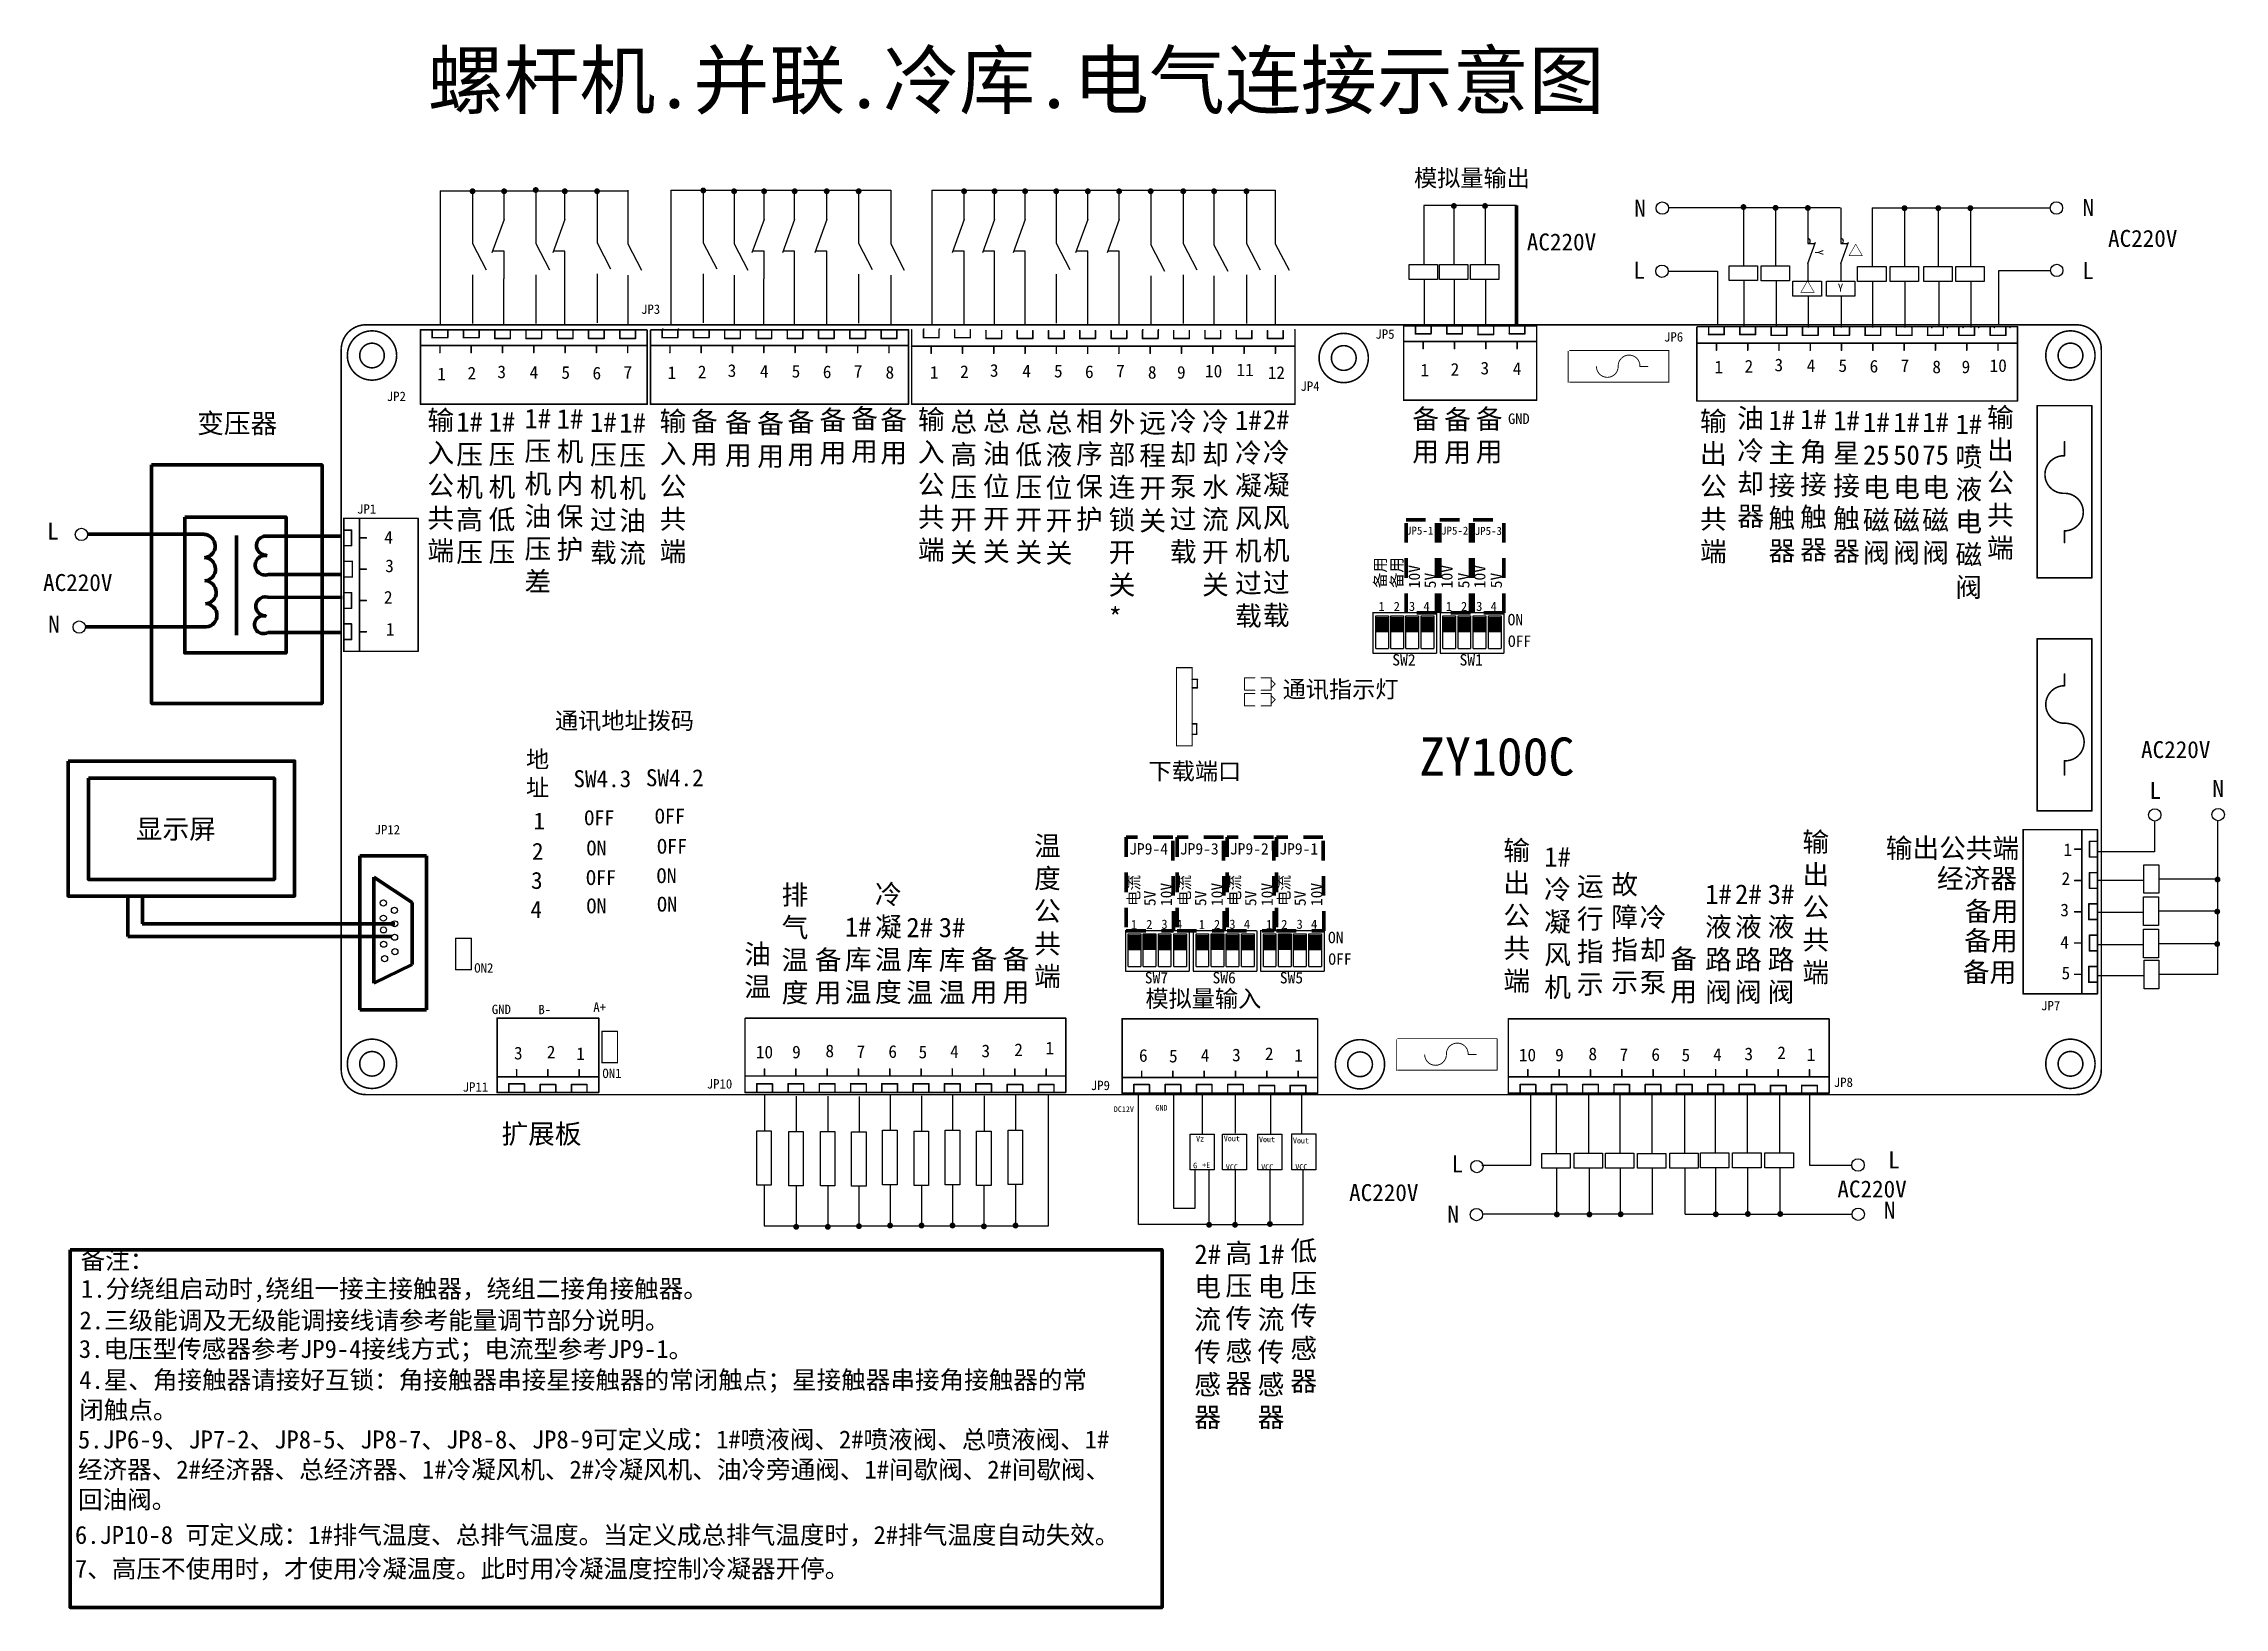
# Model space of a CAD drawing. Extents: x -2.3 to 11.6, y 27.8 to 37.8.
import ezdxf
from ezdxf.enums import TextEntityAlignment as Align

# ---------------------------------------------------------------- set-up
doc = ezdxf.new("R2010")
doc.units = 0
doc.header["$MEASUREMENT"] = 0
doc.linetypes.add('ACAD_ISO07W100', pattern=[3, 0, -3])
doc.linetypes.add('HIDDEN2', pattern=[0.1875, 0.125, -0.0625])
doc.layers.get('0').update_dxf_attribs({"linetype": 'CONTINUOUS'})
for name, color, linetype in [('BOTTOMSOLDER', 250, 'CONTINUOUS'), ('instruction', 7, 'CONTINUOUS'), ('KEEPOUTLAYER', 250, 'CONTINUOUS'), ('MECHANICAL1', 251, 'CONTINUOUS'), ('TOPOVERLAY', 250, 'CONTINUOUS')]:
    doc.layers.add(name, color=color, linetype=linetype)
doc.styles.add('宋体', font='')
doc.styles.get('宋体').set_extended_font_data('SimSun')

msp = doc.modelspace()

# ---------------------------------------------------------------- texts
at = {"linetype": 'ACAD_ISO07W100'}
msp.add_text('Y', height=0.0532, rotation=270, dxfattribs=at).set_placement((9.006, 36.457))
msp.add_text('Y', height=0.0532, dxfattribs=at).set_placement((9.15, 36.187))
at = {"linetype": 'ACAD_ISO07W100', "style": '宋体'}
for s, height, p in [('JP5-1', 0.0511, (6.391, 34.635)), ('JP5-2', 0.0511, (6.615, 34.635)), ('JP5-3', 0.0511, (6.83, 34.633)), ('ON', 0.073, (7.04, 34.055)), ('SW2', 0.073, (6.303, 33.798)), ('SW1', 0.073, (6.733, 33.798)), ('OFF', 0.073, (7.042, 33.917)), ('JP9-4', 0.073, (4.621, 32.59)), ('JP9-3', 0.073, (4.945, 32.59)), ('JP9-2', 0.073, (5.265, 32.59)), ('JP9-1', 0.073, (5.581, 32.59)), ('ON', 0.073, (5.892, 32.023)), ('OFF', 0.073, (5.894, 31.885)), ('SW7', 0.073, (4.721, 31.766)), ('SW6', 0.073, (5.154, 31.766)), ('SW5', 0.073, (5.584, 31.766))]:
    msp.add_text(s, height=height, dxfattribs=at).set_placement(p)
for s, p in [('备用', (6.262, 34.292)), ('备用', (6.368, 34.292)), ('10V', (6.48, 34.292)), ('10V', (6.688, 34.292)), ('10V', (6.898, 34.292)), ('5V', (6.582, 34.292)), ('5V', (6.796, 34.292)), ('5V', (7.004, 34.292)), ('电流', (4.687, 32.26)), ('5V', (4.79, 32.26)), ('10V', (4.895, 32.26)), ('电流', (5.011, 32.26)), ('5V', (5.114, 32.26)), ('10V', (5.219, 32.26)), ('电流', (5.331, 32.26)), ('5V', (5.434, 32.26)), ('10V', (5.539, 32.26)), ('电流', (5.647, 32.26)), ('5V', (5.75, 32.26)), ('10V', (5.856, 32.26))]:
    msp.add_text(s, height=0.073, rotation=90, dxfattribs=at).set_placement(p)
at = {"linetype": 'ACAD_ISO07W100'}
for s, p in [('1', (6.255, 34.205)), ('2', (6.352, 34.205)), ('3', (6.449, 34.206)), ('4', (6.542, 34.206)), ('1', (6.685, 34.205)), ('2', (6.782, 34.205)), ('3', (6.879, 34.206)), ('4', (6.972, 34.206)), ('1', (4.672, 32.172)), ('2', (4.77, 32.172)), ('3', (4.867, 32.174)), ('4', (4.96, 32.174)), ('1', (5.106, 32.172)), ('2', (5.203, 32.172)), ('3', (5.301, 32.174)), ('4', (5.394, 32.174)), ('1', (5.536, 32.172)), ('2', (5.633, 32.172)), ('3', (5.731, 32.174)), ('4', (5.824, 32.174))]:
    msp.add_text(s, height=0.059, dxfattribs=at).set_placement(p, align=Align.TOP_RIGHT)
at = {"layer": 'BOTTOMSOLDER', "color": 0, "linetype": 'Continuous'}
for s, insert, char_height, width, attachment_point in [('\\pt1.7798;{\\fSimSun|b0|i0|c134|p54;螺杆机.并联.冷库.电气连接示意图}', (0.137, 37.718), 0.35595, 9.07436, 1), ('{\\fSimSun|b0|i0|c134|p54;模拟量输出}', (6.442, 36.969), 0.10857, 1.0193, 1), ('N', (7.85, 36.776), 0.109, 0.0368, 1), ('N', (10.715, 36.781), 0.109, 0.0368, 1), ('AC220V', (7.163, 36.56), 0.1086, 0.0368, 1), ('AC220V', (10.878, 36.583), 0.1086, 0.0368, 1), ('{\\fArial|b0|i0|c0|p34;\\H0.875x;△}', (9.217, 36.486), 0.08068, 0.02734, 1), ('L', (7.844, 36.38), 0.109, 0.0368, 1), ('{\\fArial|b0|i0|c0|p34;\\H0.875x;△}', (8.909, 36.252), 0.08068, 0.02734, 1), ('L', (10.713, 36.378), 0.109, 0.0368, 1), ('{\\fSimSun|b0|i0|c134|p54;变压器}', (-1.336, 35.409), 0.125, 0.81167, 1), ('{\\fSimSun|b0|i0|c134|p54;输入公共端}', (0.136, 35.429), 0.125, 0.0368, 1), ('{\\fSimSun|b0|i0|c134|p54;1#\\P压机高压}', (0.32, 35.418), 0.125, 0.0368, 1), ('{\\fSimSun|b0|i0|c134|p54;1#压机低压}', (0.527, 35.419), 0.125, 0.0368, 1), ('{\\fSimSun|b0|i0|c134|p54;1#压机油压差}', (0.756, 35.44), 0.125, 0.0368, 1), ('{\\fSimSun|b0|i0|c134|p54;1#机内保护}', (0.962, 35.438), 0.125, 0.0368, 1), ('{\\fSimSun|b0|i0|c134|p54;1#压机过载}', (1.175, 35.417), 0.125, 0.0368, 1), ('{\\fSimSun|b0|i0|c134|p54;1#压机油流}', (1.362, 35.412), 0.125, 0.0368, 1), ('{\\fSimSun|b0|i0|c134|p54;输入公共端}', (1.62, 35.423), 0.125, 0.0368, 1), ('{\\fSimSun|b0|i0|c134|p54;备用}', (1.821, 35.422), 0.125, 0.0368, 1), ('{\\fSimSun|b0|i0|c134|p54;备用}', (2.038, 35.414), 0.125, 0.0368, 1), ('{\\fSimSun|b0|i0|c134|p54;备用}', (2.244, 35.408), 0.125, 0.0368, 1), ('{\\fSimSun|b0|i0|c134|p54;备用}', (2.438, 35.419), 0.125, 0.0368, 1), ('{\\fSimSun|b0|i0|c134|p54;备用}', (2.642, 35.43), 0.125, 0.0368, 1), ('{\\fSimSun|b0|i0|c134|p54;备用}', (2.844, 35.44), 0.125, 0.0368, 1), ('{\\fSimSun|b0|i0|c134|p54;备用}', (3.031, 35.43), 0.125, 0.0368, 1), ('{\\fSimSun|b0|i0|c134|p54;输入公共端}', (3.271, 35.434), 0.125, 0.0368, 1), ('{\\fSimSun|b0|i0|c134|p54;总高压开关}', (3.478, 35.418), 0.125, 0.0368, 1), ('{\\fSimSun|b0|i0|c134|p54;总油位开关}', (3.687, 35.424), 0.125, 0.0368, 1), ('{\\fSimSun|b0|i0|c134|p54;总低压开关}', (3.894, 35.418), 0.125, 0.0368, 1), ('{\\fSimSun|b0|i0|c134|p54;总液位开关}', (4.087, 35.413), 0.125, 0.0368, 1), ('{\\fSimSun|b0|i0|c134|p54;相序保护}', (4.282, 35.422), 0.125, 0.0368, 1), ('{\\fSimSun|b0|i0|c134|p54;外部连锁开关\\P*}', (4.49, 35.418), 0.125, 0.0368, 1), ('{\\fSimSun|b0|i0|c134|p54;远程开关}', (4.686, 35.411), 0.125, 0.0368, 1), ('{\\fSimSun|b0|i0|c134|p54;冷却泵过载}', (4.881, 35.422), 0.125, 0.0368, 1), ('{\\fSimSun|b0|i0|c134|p54;冷却水流开关}', (5.087, 35.419), 0.125, 0.0368, 1), ('{\\fSimSun|b0|i0|c134|p54;1#冷凝风机过载}', (5.298, 35.428), 0.125, 0.0368, 1), ('{\\fSimSun|b0|i0|c134|p54;2#冷凝风机过载}', (5.476, 35.432), 0.125, 0.0368, 1), ('{\\fSimSun|b0|i0|c134|p54;备用}', (6.431, 35.437), 0.125, 0.0368, 1), ('{\\fSimSun|b0|i0|c134|p54;备用}', (6.635, 35.433), 0.125, 0.0368, 1), ('{\\fSimSun|b0|i0|c134|p54;备用}', (6.837, 35.437), 0.125, 0.0368, 1), ('{\\fSimSun|b0|i0|c134|p54;输出公共端}', (8.27, 35.423), 0.125, 0.0368, 1), ('{\\fSimSun|b0|i0|c134|p54;油冷却器}', (8.508, 35.442), 0.125, 0.0368, 1), ('{\\fSimSun|b0|i0|c134|p54;1#\\P主接触器}', (8.708, 35.428), 0.125, 0.0368, 1), ('{\\fSimSun|b0|i0|c134|p54;1#\\P角接触器}', (8.91, 35.435), 0.125, 0.0368, 1), ('{\\fSimSun|b0|i0|c134|p54;1#\\P星接触器}', (9.121, 35.426), 0.125, 0.0368, 1), ('{\\fSimSun|b0|i0|c134|p6;1#\\P25电磁阀}', (9.397, 34.929), 0.125, 0.0368, 5), ('{\\fSimSun|b0|i0|c134|p6;1#\\P50电磁阀}', (9.59, 34.929), 0.125, 0.0368, 5), ('{\\fSimSun|b0|i0|c134|p6;1#\\P75电磁阀}', (9.776, 34.929), 0.125, 0.0368, 5), ('{\\fSimSun|b0|i0|c134|p54;输出公共端}', (10.105, 35.447), 0.125, 0.0368, 1), ('{\\fSimSun|b0|i0|c134|p54;1#喷液电磁阀}', (9.988, 34.813), 0.125, 0.0368, 5), ('L', (-2.295, 34.712), 0.109, 0.0368, 1), ('AC220V', (-2.321, 34.383), 0.1086, 0.0368, 1), ('N', (-2.288, 34.117), 0.109, 0.0368, 1), ('{\\fSimSun|b0|i0|c134|p54;通讯指示灯}', (5.602, 33.701), 0.10857, 0.79605, 1), ('{\\fSimSun|b0|i0|c134|p54;通讯地址拨码}', (0.951, 33.5), 0.10857, 1.0193, 1), ('AC220V', (11.089, 33.315), 0.1086, 0.0368, 1), ('{\\fSimSun|b0|i0|c134|p54;地址}', (0.766, 33.253), 0.10857, 0.0368, 1), ('{\\fSimSun|b0|i0|c134|p54;下载端口}', (4.745, 33.177), 0.10857, 0.61477, 1), ('L', (11.143, 33.054), 0.109, 0.0368, 1), ('N', (11.545, 33.067), 0.109, 0.0368, 1), ('{\\fSimSun|b0|i0|c134|p54;显示屏}', (-1.728, 32.816), 0.125, 0.81167, 1), ('1', (0.813, 32.859), 0.109, 0.0368, 1), ('2', (0.804, 32.665), 0.109, 0.0368, 1), ('{\\fSimSun|b0|i0|c134|p54;温度公共端}', (4.014, 32.708), 0.125, 0.0368, 1), ('{\\fSimSun|b0|i0|c134|p54;输出公共端}', (7.013, 32.679), 0.125, 0.0368, 1), ('{\\fSimSun|b0|i0|c134|p54;1#冷凝风机}', (7.274, 32.152), 0.125, 0.0368, 4), ('{\\fSimSun|b0|i0|c134|p54;输出公共端}', (8.925, 32.733), 0.125, 0.0368, 1), ('{\\fSimSun|b0|i0|c134|p54;输出公共端}', (10.31, 32.624), 0.125, 0.96663, 6), ('{\\fSimSun|b0|i0|c134|p54;故障指示}', (7.703, 32.461), 0.125, 0.0368, 1), ('{\\fSimSun|b0|i0|c134|p54; 经济器}', (10.296, 32.43), 0.125, 0.96663, 6), ('3', (0.798, 32.479), 0.109, 0.0368, 1), ('{\\fSimSun|b0|i0|c134|p54;排气温度}', (2.485, 31.631), 0.125, 0.0368, 8), ('{\\fSimSun|b0|i0|c134|p54;冷凝温度}', (3.082, 31.634), 0.125, 0.0368, 8), ('{\\fSimSun|b0|i0|c134|p54;运行指示}', (7.483, 32.45), 0.125, 0.0368, 1), ('{\\fSimSun|b0|i0|c134|p54;1#液路阀}', (8.388, 31.635), 0.125, 0.0368, 8), ('{\\fSimSun|b0|i0|c134|p54;2#液路阀}', (8.579, 31.635), 0.125, 0.0368, 8), ('{\\fSimSun|b0|i0|c134|p54;3#液路阀}', (8.788, 31.635), 0.125, 0.0368, 8), ('4', (0.794, 32.293), 0.109, 0.0368, 1), ('{\\fSimSun|b0|i0|c134|p54;冷却泵}', (7.884, 32.251), 0.125, 0.0368, 1), ('{\\fSimSun|b0|i0|c134|p54;备用}', (10.304, 32.22), 0.125, 0.96663, 6), ('{\\fSimSun|b0|i0|c134|p54;1#库温}', (2.889, 31.637), 0.125, 0.0368, 8), ('{\\fSimSun|b0|i0|c134|p54;2#库温}', (3.282, 31.634), 0.125, 0.0368, 8), ('{\\fSimSun|b0|i0|c134|p54;3#库温}', (3.489, 31.634), 0.125, 0.0368, 8), ('{\\fSimSun|b0|i0|c134|p54;备用}', (10.3, 32.032), 0.125, 0.96663, 6), ('{\\fSimSun|b0|i0|c134|p54;油温}', (2.161, 32.016), 0.125, 0.0368, 1), ('{\\fSimSun|b0|i0|c134|p54;备用}', (2.697, 31.631), 0.125, 0.0368, 8), ('{\\fSimSun|b0|i0|c134|p54;备用}', (3.693, 31.634), 0.125, 0.0368, 8), ('{\\fSimSun|b0|i0|c134|p54;备用}', (3.897, 31.634), 0.125, 0.0368, 8), ('{\\fSimSun|b0|i0|c134|p54;备用}', (8.165, 31.637), 0.125, 0.0368, 8), ('{\\fSimSun|b0|i0|c134|p54;备用}', (10.291, 31.831), 0.125, 0.96663, 6), ('{\\fSimSun|b0|i0|c134|p54;模拟量输入}', (4.725, 31.723), 0.10857, 1.0193, 1), ('{\\fSimSun|b0|i0|c134|p54;扩展板}', (0.609, 30.867), 0.125, 0.81167, 1), ('L', (6.682, 30.667), 0.109, 0.0368, 1), ('L', (9.472, 30.692), 0.109, 0.0368, 1), ('AC220V', (6.027, 30.483), 0.1086, 0.0368, 1), ('AC220V', (9.148, 30.506), 0.1086, 0.0368, 1), ('N', (6.655, 30.346), 0.109, 0.0368, 1), ('N', (9.445, 30.371), 0.109, 0.0368, 1), ('{\\fSimSun|b0|i0|c134|p54;高压传感器}', (5.322, 29.618), 0.125, 0.0368, 5), ('{\\fSimSun|b0|i0|c134|p54;低压传感器}', (5.737, 29.634), 0.125, 0.0368, 5), ('{\\fSimSun|b0|i0|c134|p54;备注：}', (-2.081, 30.055), 0.1152, 4.23245, 1), ('{\\fSimSun|b0|i0|c134|p54;2#电流传感器}', (5.123, 29.507), 0.125, 0.0368, 5), ('{\\fSimSun|b0|i0|c134|p54;1#电流传感器}', (5.528, 29.507), 0.125, 0.0368, 5), ('{\\fSimSun|b0|i0|c134|p54;1.分绕组启动时,绕组一接主接触器，绕组二接角接触器。}', (-2.078, 29.872), 0.1152, 4.23245, 1), ('{\\fSimSun|b0|i0|c134|p54;2.三级能调及无级能调接线请参考能量调节部分说明。}', (-2.088, 29.67), 0.1152, 4.21697, 1), ('{\\fSimSun|b0|i0|c134|p54;3.电压型传感器参考JP9-4接线方式；电流型参考JP9-1。}', (-2.092, 29.487), 0.1152, 4.24569, 1), ('{\\fSimSun|b0|i0|c134|p54;4.星、角接触器请接好互锁：角接触器串接星接触器的常闭触点；星接触器串接角接触器的常闭触点。}', (-2.09, 29.289), 0.1152, 6.51535, 1), ('{\\fSimSun|b0|i0|c134|p54;5.JP6-9、JP7-2、JP8-5、JP8-7、JP8-8、JP8-9可定义成：1#喷液阀、2#喷液阀、总喷液阀、1#经济器、2#经济器、总经济器、1#冷凝风机、2#冷凝风机、油冷旁通阀、1#间歇阀、2#间歇阀、回油阀。}', (-2.098, 28.908), 0.1152, 6.70022, 1), ('{\\fSimSun|b0|i0|c134|p54;6.JP10-8 可定义成：1#排气温度、总排气温度。当定义成总排气温度时，2#排气温度自动失效。}', (-2.117, 28.298), 0.1152, 6.93983, 1), ('{\\fSimSun|b0|i0|c134|p54;7、高压不使用时，才使用冷凝温度。此时用冷凝温度控制冷凝器开停。}', (-2.117, 28.082), 0.1152, 6.93983, 1)]:
    msp.add_mtext(s, dxfattribs=dict(at, insert=insert, char_height=char_height, width=width, attachment_point=attachment_point))
at = {"layer": 'BOTTOMSOLDER', "color": 0, "linetype": 'Continuous', "char_height": 0.1086, "width": 0.0368, "attachment_point": 1, "style": '宋体'}
for s, insert in [('SW4.3', (1.069, 33.129)), ('SW4.2', (1.532, 33.135))]:
    msp.add_mtext(s, dxfattribs=dict(at, insert=insert))
at = {"layer": 'TOPOVERLAY', "color": 0}
for s, height, p in [('JP3', 0.06, (1.501, 36.046)), ('JP5', 0.06, (6.195, 35.887)), ('JP6', 0.06, (8.04, 35.869)), ('1 ', 0.081, (0.199, 35.622)), ('2', 0.081, (0.392, 35.627)), ('3', 0.081, (0.583, 35.635)), ('4', 0.081, (0.789, 35.631)), ('5', 0.081, (0.992, 35.631)), ('6', 0.081, (1.191, 35.627)), ('7', 0.081, (1.389, 35.631)), ('1 ', 0.081, (1.671, 35.63)), ('2', 0.081, (1.864, 35.635)), ('3', 0.081, (2.055, 35.643)), ('4', 0.081, (2.261, 35.639)), ('5', 0.081, (2.464, 35.639)), ('6', 0.081, (2.663, 35.635)), ('7', 0.081, (2.861, 35.639)), ('8', 0.081, (3.064, 35.632)), ('1 ', 0.081, (3.347, 35.631)), ('2', 0.081, (3.541, 35.636)), ('3', 0.081, (3.731, 35.644)), ('4', 0.081, (3.938, 35.64)), ('5', 0.081, (4.141, 35.64)), ('6', 0.081, (4.339, 35.636)), ('7', 0.081, (4.538, 35.64)), ('8', 0.081, (4.741, 35.632)), ('9', 0.081, (4.927, 35.632)), ('10', 0.081, (5.106, 35.64)), ('11', 0.081, (5.307, 35.648)), ('12', 0.081, (5.507, 35.63)), ('1 ', 0.081, (6.483, 35.646)), ('2', 0.081, (6.676, 35.651)), ('3', 0.081, (6.867, 35.659)), ('4', 0.081, (7.073, 35.655)), ('1 ', 0.081, (8.362, 35.666)), ('2', 0.081, (8.555, 35.671)), ('3', 0.081, (8.746, 35.679)), ('4', 0.081, (8.952, 35.675)), ('5', 0.081, (9.155, 35.675)), ('6', 0.081, (9.354, 35.671)), ('7', 0.081, (9.552, 35.675)), ('8', 0.081, (9.755, 35.667)), ('9', 0.081, (9.942, 35.667)), ('10', 0.081, (10.121, 35.675)), ('JP4', 0.06, (5.716, 35.554)), ('GND', 0.0678, (7.043, 35.342)), ('4', 0.081, (-0.14, 34.577)), ('3', 0.081, (-0.134, 34.395)), ('2', 0.081, (-0.142, 34.194)), ('1', 0.081, (-0.129, 33.99)), ('ZY100C', 0.243, (6.475, 33.095)), ('JP12', 0.06, (-0.202, 32.719)), ('1 ', 0.081, (10.593, 32.58)), ('2', 0.081, (10.581, 32.396)), ('3', 0.081, (10.573, 32.195)), ('4', 0.081, (10.573, 31.989)), ('5', 0.081, (10.581, 31.792)), ('JP7', 0.06, (10.45, 31.594)), ('2', 0.081, (0.899, 31.287)), ('10', 0.081, (2.235, 31.287)), ('9', 0.081, (2.467, 31.287)), ('8', 0.081, (2.68, 31.294)), ('7', 0.081, (2.879, 31.29)), ('6', 0.081, (3.082, 31.29)), ('5', 0.081, (3.275, 31.287)), ('4', 0.081, (3.477, 31.29)), ('3', 0.081, (3.677, 31.294)), ('2', 0.081, (3.887, 31.301)), ('1 ', 0.081, (4.086, 31.312)), ('3', 0.081, (0.689, 31.28)), ('1 ', 0.081, (1.087, 31.276)), ('6', 0.081, (4.684, 31.265)), ('5', 0.081, (4.876, 31.261)), ('4', 0.081, (5.079, 31.265)), ('3', 0.081, (5.279, 31.268)), ('2', 0.081, (5.489, 31.276)), ('1 ', 0.081, (5.677, 31.265)), ('10', 0.081, (7.112, 31.268)), ('9', 0.081, (7.344, 31.268)), ('8', 0.081, (7.557, 31.275)), ('7', 0.081, (7.756, 31.271)), ('6', 0.081, (7.959, 31.271)), ('5', 0.081, (8.152, 31.268)), ('4', 0.081, (8.354, 31.271)), ('3', 0.081, (8.554, 31.275)), ('2', 0.081, (8.764, 31.282)), ('1 ', 0.081, (8.952, 31.271)), ('JP11', 0.06, (0.361, 31.074)), ('JP10', 0.06, (1.921, 31.094)), ('JP9', 0.06, (4.376, 31.084)), ('JP8', 0.06, (9.125, 31.104)), ('DC12V', 0.036, (4.523, 30.944)), ('GND', 0.036, (4.789, 30.953)), ('Vz', 0.036, (5.049, 30.755)), ('Vout', 0.036, (5.226, 30.757)), ('Vout', 0.036, (5.451, 30.751)), ('Vout', 0.036, (5.668, 30.743)), ('G', 0.036, (5.03, 30.584)), ('+E', 0.036, (5.088, 30.587)), ('VCC', 0.036, (5.239, 30.574)), ('VCC', 0.036, (5.465, 30.574)), ('VCC', 0.036, (5.683, 30.575))]:
    msp.add_text(s, height=height, dxfattribs=at).set_placement(p)
for s, p in [('JP2', (-0.124, 35.489)), ('JP1', (-0.314, 34.769)), ('A+', (1.196, 31.584)), ('GND', (0.547, 31.57)), ('B-', (0.845, 31.569))]:
    msp.add_text(s, height=0.06, rotation=360, dxfattribs=at).set_placement(p)
at = {"layer": 'TOPOVERLAY', "color": 0, "style": '宋体'}
for s, p in [('OFF', (1.138, 32.777)), ('OFF', (1.589, 32.788)), ('ON', (1.152, 32.584)), ('OFF', (1.603, 32.595)), ('OFF', (1.149, 32.395)), ('ON', (1.6, 32.407)), ('ON', (1.152, 32.214)), ('ON', (1.603, 32.225))]:
    msp.add_text(s, height=0.0948, dxfattribs=at).set_placement(p)
for s, p in [('ON2', (0.435, 31.835)), ('ON1', (1.254, 31.161))]:
    msp.add_text(s, height=0.06, rotation=360, dxfattribs=at).set_placement(p)

# ---------------------------------------------------------------- blocks, each defined once
blk = doc.blocks.new('常闭2')
at = {"color": 0}
for p, q in [((1.28, 7.79), (1.28, 5.04)), ((1.28, 1.9), (2.48, 5.21)), ((1.28, 5.04), (2.42, 5.04)), ((1.28, 1.9), (1.28, -0.93))]:
    blk.add_line(p, q, dxfattribs=at)

# ---------------------------------------------------------------- hatches: boundary and pattern name
h = msp.add_hatch(color=256)
edge = h.paths.add_edge_path()
edge.add_arc((0.424, 36.83), 0.0189, 180, 540)
h = msp.add_hatch(color=256)
edge = h.paths.add_edge_path()
edge.add_arc((0.626, 36.83), 0.0189, 180, 540)
h = msp.add_hatch(color=256)
edge = h.paths.add_edge_path()
edge.add_arc((0.828, 36.838), 0.0189, 180, 540)
h = msp.add_hatch(color=256)
edge = h.paths.add_edge_path()
edge.add_arc((1.014, 36.83), 0.0189, 180, 540)
h = msp.add_hatch(color=256)
edge = h.paths.add_edge_path()
edge.add_arc((1.22, 36.83), 0.0189, 180, 540)
h = msp.add_hatch(color=256)
edge = h.paths.add_edge_path()
edge.add_arc((1.899, 36.835), 0.0189, 180, 540)
h = msp.add_hatch(color=256)
edge = h.paths.add_edge_path()
edge.add_arc((2.096, 36.83), 0.0189, 180, 540)
h = msp.add_hatch(color=256)
edge = h.paths.add_edge_path()
edge.add_arc((2.288, 36.83), 0.0189, 180, 540)
h = msp.add_hatch(color=256)
edge = h.paths.add_edge_path()
edge.add_arc((2.483, 36.83), 0.0189, 180, 540)
h = msp.add_hatch(color=256)
edge = h.paths.add_edge_path()
edge.add_arc((2.688, 36.83), 0.0189, 180, 540)
h = msp.add_hatch(color=256)
edge = h.paths.add_edge_path()
edge.add_arc((2.892, 36.83), 0.0189, 180, 540)
h = msp.add_hatch(color=256)
edge = h.paths.add_edge_path()
edge.add_arc((3.566, 36.83), 0.0189, 180, 540)
h = msp.add_hatch(color=256)
edge = h.paths.add_edge_path()
edge.add_arc((3.761, 36.83), 0.0189, 180, 540)
h = msp.add_hatch(color=256)
edge = h.paths.add_edge_path()
edge.add_arc((3.956, 36.83), 0.0189, 180, 540)
h = msp.add_hatch(color=256)
edge = h.paths.add_edge_path()
edge.add_arc((4.155, 36.83), 0.0189, 180, 540)
h = msp.add_hatch(color=256)
edge = h.paths.add_edge_path()
edge.add_arc((4.357, 36.83), 0.0189, 180, 540)
h = msp.add_hatch(color=256)
edge = h.paths.add_edge_path()
edge.add_arc((4.557, 36.83), 0.0189, 180, 540)
h = msp.add_hatch(color=256)
edge = h.paths.add_edge_path()
edge.add_arc((4.759, 36.83), 0.0189, 180, 540)
h = msp.add_hatch(color=256)
edge = h.paths.add_edge_path()
edge.add_arc((4.967, 36.83), 0.0189, 180, 540)
h = msp.add_hatch(color=256)
edge = h.paths.add_edge_path()
edge.add_arc((5.164, 36.83), 0.0189, 180, 540)
h = msp.add_hatch(color=256)
edge = h.paths.add_edge_path()
edge.add_arc((5.371, 36.83), 0.0189, 180, 540)
h = msp.add_hatch(color=256)
edge = h.paths.add_edge_path()
edge.add_arc((6.697, 36.736), 0.0189, 180, 540)
h = msp.add_hatch(color=256)
edge = h.paths.add_edge_path()
edge.add_arc((6.896, 36.736), 0.0189, 180, 540)
h = msp.add_hatch(color=256)
edge = h.paths.add_edge_path()
edge.add_arc((8.548, 36.729), 0.0189, 180, 540)
h = msp.add_hatch(color=256)
edge = h.paths.add_edge_path()
edge.add_arc((8.753, 36.724), 0.0189, 180, 540)
h = msp.add_hatch(color=256)
edge = h.paths.add_edge_path()
edge.add_arc((8.959, 36.723), 0.0189, 180, 540)
h = msp.add_hatch(color=256)
edge = h.paths.add_edge_path()
edge.add_arc((9.577, 36.722), 0.0189, 180, 540)
h = msp.add_hatch(color=256)
edge = h.paths.add_edge_path()
edge.add_arc((9.793, 36.722), 0.0189, 180, 540)
h = msp.add_hatch(color=256)
edge = h.paths.add_edge_path()
edge.add_arc((9.998, 36.722), 0.0189, 180, 540)
for points in [[(6.196, 34.109), (6.277, 34.109), (6.277, 34.01), (6.196, 34.01)], [(6.294, 34.109), (6.374, 34.109), (6.374, 34.011), (6.294, 34.011)], [(6.39, 34.108), (6.47, 34.108), (6.47, 34.01), (6.39, 34.01)], [(6.488, 34.109), (6.568, 34.109), (6.568, 34.01), (6.488, 34.01)], [(6.626, 34.109), (6.707, 34.109), (6.707, 34.01), (6.626, 34.01)], [(6.724, 34.109), (6.804, 34.109), (6.804, 34.011), (6.724, 34.011)], [(6.82, 34.108), (6.9, 34.108), (6.9, 34.01), (6.82, 34.01)], [(6.918, 34.109), (6.998, 34.109), (6.998, 34.01), (6.918, 34.01)], [(4.614, 32.076), (4.694, 32.076), (4.694, 31.978), (4.614, 31.978)], [(4.712, 32.077), (4.792, 32.077), (4.792, 31.979), (4.712, 31.979)], [(4.808, 32.076), (4.888, 32.076), (4.888, 31.978), (4.808, 31.978)], [(4.906, 32.076), (4.986, 32.076), (4.986, 31.978), (4.906, 31.978)], [(5.048, 32.076), (5.128, 32.076), (5.128, 31.978), (5.048, 31.978)], [(5.146, 32.077), (5.226, 32.077), (5.226, 31.979), (5.146, 31.979)], [(5.241, 32.076), (5.322, 32.076), (5.322, 31.978), (5.241, 31.978)], [(5.34, 32.076), (5.42, 32.076), (5.42, 31.978), (5.34, 31.978)], [(5.478, 32.076), (5.558, 32.076), (5.558, 31.978), (5.478, 31.978)], [(5.576, 32.077), (5.656, 32.077), (5.656, 31.979), (5.576, 31.979)], [(5.671, 32.076), (5.752, 32.076), (5.752, 31.978), (5.671, 31.978)], [(5.77, 32.076), (5.85, 32.076), (5.85, 31.978), (5.77, 31.978)]]:
    msp.add_hatch(color=256).paths.add_polyline_path(points)
h = msp.add_hatch(color=256)
edge = h.paths.add_edge_path()
edge.add_arc((11.578, 32.43), 0.0189, 180, 540)
h = msp.add_hatch(color=256)
edge = h.paths.add_edge_path()
edge.add_arc((11.576, 32.225), 0.0189, 180, 540)
h = msp.add_hatch(color=256)
edge = h.paths.add_edge_path()
edge.add_arc((11.576, 32.018), 0.0189, 180, 540)
h = msp.add_hatch(color=256)
edge = h.paths.add_edge_path()
edge.add_arc((7.355, 30.289), 0.0189, 180, 540)
h = msp.add_hatch(color=256)
edge = h.paths.add_edge_path()
edge.add_arc((7.563, 30.289), 0.0189, 180, 540)
h = msp.add_hatch(color=256)
edge = h.paths.add_edge_path()
edge.add_arc((7.763, 30.29), 0.0189, 180, 540)
h = msp.add_hatch(color=256)
edge = h.paths.add_edge_path()
edge.add_arc((8.371, 30.29), 0.0189, 180, 540)
h = msp.add_hatch(color=256)
edge = h.paths.add_edge_path()
edge.add_arc((8.576, 30.292), 0.0189, 180, 540)
h = msp.add_hatch(color=256)
edge = h.paths.add_edge_path()
edge.add_arc((8.783, 30.292), 0.0189, 180, 540)
h = msp.add_hatch(color=256)
edge = h.paths.add_edge_path()
edge.add_arc((2.493, 30.21), 0.0189, 180, 540)
h = msp.add_hatch(color=256)
edge = h.paths.add_edge_path()
edge.add_arc((2.695, 30.21), 0.0189, 180, 540)
h = msp.add_hatch(color=256)
edge = h.paths.add_edge_path()
edge.add_arc((2.894, 30.214), 0.0189, 180, 540)
h = msp.add_hatch(color=256)
edge = h.paths.add_edge_path()
edge.add_arc((3.093, 30.218), 0.0189, 180, 540)
h = msp.add_hatch(color=256)
edge = h.paths.add_edge_path()
edge.add_arc((3.294, 30.218), 0.0189, 180, 540)
h = msp.add_hatch(color=256)
edge = h.paths.add_edge_path()
edge.add_arc((3.492, 30.218), 0.0189, 180, 540)
h = msp.add_hatch(color=256)
edge = h.paths.add_edge_path()
edge.add_arc((3.693, 30.213), 0.0189, 180, 540)
h = msp.add_hatch(color=256)
edge = h.paths.add_edge_path()
edge.add_arc((3.895, 30.218), 0.0189, 180, 540)
h = msp.add_hatch(color=256)
edge = h.paths.add_edge_path()
edge.add_arc((5.132, 30.223), 0.0189, 180, 540)
h = msp.add_hatch(color=256)
edge = h.paths.add_edge_path()
edge.add_arc((5.298, 30.223), 0.0189, 180, 540)
h = msp.add_hatch(color=256)
edge = h.paths.add_edge_path()
edge.add_arc((5.521, 30.228), 0.0189, 180, 540)

# ---------------------------------------------------------------- linework, layer by layer
at = {"color": 0}
for p, q in [((8.959, 36.724), (8.959, 36.497)), ((9.171, 36.724), (9.171, 36.497)), ((8.959, 36.368), (9.008, 36.504)), ((8.959, 36.497), (9.006, 36.497)), ((9.171, 36.368), (9.22, 36.504)), ((9.171, 36.497), (9.217, 36.497)), ((8.959, 36.368), (8.959, 36.26)), ((9.171, 36.368), (9.171, 36.26))]:
    msp.add_line(p, q, dxfattribs=at)
for p, q in [((6.584, 34.134), (6.177, 34.134)), ((6.179, 34.134), (6.179, 33.877)), ((6.586, 34.134), (6.586, 33.877)), ((7.014, 34.134), (6.607, 34.134)), ((6.609, 34.134), (6.609, 33.877)), ((7.016, 34.134), (7.016, 33.877)), ((6.179, 33.877), (6.586, 33.877)), ((6.197, 33.907), (6.278, 33.907)), ((6.294, 33.907), (6.374, 33.907)), ((6.39, 33.907), (6.47, 33.907)), ((6.488, 33.907), (6.569, 33.907)), ((6.609, 33.877), (7.016, 33.877)), ((6.627, 33.907), (6.708, 33.907)), ((6.724, 33.907), (6.804, 33.907)), ((6.82, 33.907), (6.9, 33.907)), ((6.918, 33.907), (6.999, 33.907)), ((5.002, 32.102), (4.595, 32.102)), ((4.597, 32.102), (4.597, 31.845)), ((5.004, 32.102), (5.004, 31.845)), ((5.436, 32.102), (5.029, 32.102)), ((5.03, 32.102), (5.03, 31.845)), ((5.437, 32.102), (5.437, 31.845)), ((5.866, 32.102), (5.459, 32.102)), ((5.46, 32.102), (5.46, 31.845)), ((5.867, 32.102), (5.867, 31.845)), ((4.597, 31.845), (5.004, 31.845)), ((4.615, 31.875), (4.696, 31.875)), ((4.711, 31.875), (4.792, 31.875)), ((4.808, 31.875), (4.888, 31.875)), ((4.906, 31.875), (4.987, 31.875)), ((5.03, 31.845), (5.437, 31.845)), ((5.049, 31.875), (5.129, 31.875)), ((5.145, 31.875), (5.226, 31.875)), ((5.242, 31.875), (5.322, 31.875)), ((5.34, 31.875), (5.42, 31.875)), ((5.46, 31.845), (5.867, 31.845)), ((5.479, 31.875), (5.559, 31.875)), ((5.575, 31.875), (5.656, 31.875)), ((5.672, 31.875), (5.752, 31.875)), ((5.77, 31.875), (5.85, 31.875))]:
    msp.add_line(p, q)
for points in [[(6.197, 33.907), (6.197, 34.115), (6.278, 34.115), (6.278, 33.907)], [(6.294, 33.907), (6.294, 34.115), (6.374, 34.115), (6.374, 33.907)], [(6.39, 33.907), (6.39, 34.115), (6.47, 34.115), (6.47, 33.907)], [(6.488, 33.907), (6.488, 34.115), (6.569, 34.115), (6.569, 33.907)], [(6.627, 33.907), (6.627, 34.115), (6.708, 34.115), (6.708, 33.907)], [(6.724, 33.907), (6.724, 34.115), (6.804, 34.115), (6.804, 33.907)], [(6.82, 33.907), (6.82, 34.115), (6.9, 34.115), (6.9, 33.907)], [(6.918, 33.907), (6.918, 34.115), (6.999, 34.115), (6.999, 33.907)], [(4.615, 31.875), (4.615, 32.083), (4.696, 32.083), (4.696, 31.875)], [(4.711, 31.875), (4.711, 32.083), (4.792, 32.083), (4.792, 31.875)], [(4.808, 31.875), (4.808, 32.083), (4.888, 32.083), (4.888, 31.875)], [(4.906, 31.875), (4.906, 32.083), (4.987, 32.083), (4.987, 31.875)], [(5.049, 31.875), (5.049, 32.083), (5.129, 32.083), (5.129, 31.875)], [(5.145, 31.875), (5.145, 32.083), (5.226, 32.083), (5.226, 31.875)], [(5.242, 31.875), (5.242, 32.083), (5.322, 32.083), (5.322, 31.875)], [(5.34, 31.875), (5.34, 32.083), (5.42, 32.083), (5.42, 31.875)], [(5.479, 31.875), (5.479, 32.083), (5.559, 32.083), (5.559, 31.875)], [(5.575, 31.875), (5.575, 32.083), (5.656, 32.083), (5.656, 31.875)], [(5.672, 31.875), (5.672, 32.083), (5.752, 32.083), (5.752, 31.875)], [(5.77, 31.875), (5.77, 32.083), (5.85, 32.083), (5.85, 31.875)]]:
    msp.add_lwpolyline(points)
for centre in [(8.959, 36.512), (9.171, 36.512)]:
    msp.add_arc(centre, 0.0157, 268.2631, 88.2631)
at = {"layer": 'BOTTOMSOLDER', "color": 0, "linetype": 'Continuous'}
for p, q in [((0.217, 36.832), (0.217, 35.976)), ((0.217, 36.832), (1.417, 36.832)), ((0.424, 36.84), (0.424, 36.496)), ((0.828, 36.84), (0.828, 36.496)), ((1.22, 36.844), (1.22, 36.501)), ((1.417, 36.837), (1.417, 36.493)), ((1.692, 36.837), (1.692, 35.976)), ((1.692, 36.837), (3.097, 36.837)), ((1.899, 36.845), (1.899, 36.501)), ((2.096, 36.837), (2.096, 36.493)), ((2.892, 36.842), (2.892, 36.498)), ((3.097, 36.837), (3.097, 36.493)), ((3.359, 36.837), (3.359, 35.976)), ((3.359, 36.837), (5.555, 36.837)), ((4.155, 36.842), (4.155, 36.498)), ((4.759, 36.832), (4.759, 36.488)), ((4.967, 36.84), (4.967, 36.496)), ((5.163, 36.832), (5.163, 36.488)), ((5.371, 36.84), (5.371, 36.496)), ((5.555, 36.837), (5.555, 36.493)), ((7.098, 36.739), (6.504, 36.738)), ((6.504, 36.738), (6.504, 36.361)), ((6.696, 36.738), (6.696, 36.361)), ((6.896, 36.738), (6.896, 36.361)), ((9.165, 36.725), (8.068, 36.725)), ((8.548, 36.73), (8.548, 36.354)), ((8.753, 36.729), (8.753, 36.352)), ((9.37, 36.724), (10.508, 36.724)), ((9.37, 36.724), (9.37, 36.347)), ((9.577, 36.724), (9.577, 36.348)), ((9.793, 36.726), (9.793, 36.349)), ((9.998, 36.724), (9.998, 36.348)), ((0.424, 36.496), (0.424, 36.496)), ((0.424, 36.496), (0.511, 36.328)), ((0.828, 36.496), (0.916, 36.328)), ((0.828, 36.496), (0.828, 36.496)), ((1.22, 36.501), (1.307, 36.333)), ((1.22, 36.501), (1.22, 36.501)), ((1.417, 36.493), (1.504, 36.325)), ((1.899, 36.501), (1.986, 36.333)), ((1.899, 36.501), (1.899, 36.501)), ((2.096, 36.493), (2.183, 36.325)), ((2.892, 36.498), (2.979, 36.33)), ((3.097, 36.493), (3.184, 36.325)), ((4.155, 36.498), (4.243, 36.33)), ((4.759, 36.488), (4.847, 36.32)), ((4.967, 36.496), (5.054, 36.328)), ((4.967, 36.496), (4.967, 36.496)), ((5.163, 36.488), (5.251, 36.32)), ((5.371, 36.496), (5.371, 36.496)), ((5.371, 36.496), (5.458, 36.328)), ((5.555, 36.493), (5.643, 36.325)), ((0.424, 36.296), (0.424, 35.984)), ((0.511, 36.328), (0.511, 36.328)), ((0.828, 36.296), (0.828, 35.984)), ((0.916, 36.328), (0.916, 36.328)), ((1.22, 36.301), (1.22, 35.989)), ((1.307, 36.333), (1.307, 36.333)), ((1.417, 36.294), (1.417, 35.981)), ((1.899, 36.301), (1.899, 35.989)), ((1.986, 36.333), (1.986, 36.333)), ((2.096, 36.294), (2.096, 35.981)), ((2.892, 36.299), (2.892, 35.986)), ((3.097, 36.294), (3.097, 35.981)), ((4.155, 36.299), (4.155, 35.986)), ((4.759, 36.289), (4.759, 35.976)), ((4.967, 36.296), (4.967, 35.984)), ((5.054, 36.328), (5.054, 36.328)), ((5.163, 36.289), (5.163, 35.976)), ((5.371, 36.296), (5.371, 35.984)), ((5.458, 36.328), (5.458, 36.328)), ((5.555, 36.294), (5.555, 35.981)), ((6.509, 35.973), (6.509, 36.263)), ((6.701, 35.973), (6.701, 36.263)), ((6.901, 35.973), (6.901, 36.263)), ((8.068, 36.32), (8.381, 36.32)), ((8.381, 36.32), (8.381, 35.976)), ((8.553, 35.965), (8.553, 36.255)), ((8.758, 35.964), (8.758, 36.254)), ((9.375, 35.959), (9.375, 36.249)), ((9.582, 35.959), (9.582, 36.25)), ((9.798, 35.961), (9.798, 36.251)), ((10.003, 35.959), (10.003, 36.25)), ((10.178, 36.321), (10.178, 35.976)), ((10.508, 36.321), (10.178, 36.321)), ((8.963, 35.96), (8.963, 36.16)), ((9.174, 35.96), (9.174, 36.16)), ((11.175, 32.802), (11.175, 32.608)), ((11.579, 32.804), (11.579, 32.804)), ((11.579, 31.822), (11.579, 32.804)), ((11.175, 32.608), (10.81, 32.608)), ((10.813, 32.427), (11.103, 32.427)), ((11.578, 32.432), (11.201, 32.432)), ((10.811, 32.222), (11.102, 32.222)), ((11.576, 32.227), (11.2, 32.227)), ((10.812, 32.015), (11.102, 32.015)), ((11.577, 32.02), (11.2, 32.02)), ((10.814, 31.817), (11.104, 31.817)), ((11.579, 31.822), (11.203, 31.822)), ((2.29, 31.049), (2.29, 30.824)), ((2.493, 31.046), (2.493, 30.82)), ((2.696, 31.046), (2.696, 30.82)), ((2.895, 31.043), (2.895, 30.817)), ((3.093, 31.053), (3.093, 30.827)), ((3.294, 31.048), (3.294, 30.822)), ((3.493, 31.053), (3.493, 30.827)), ((3.694, 31.048), (3.694, 30.822)), ((3.895, 31.054), (3.895, 30.828)), ((4.105, 30.216), (4.105, 31.055)), ((4.68, 30.224), (4.68, 31.055)), ((4.906, 30.328), (4.906, 31.055)), ((5.09, 30.803), (5.09, 31.054)), ((5.3, 30.809), (5.3, 31.06)), ((5.526, 30.803), (5.526, 31.054)), ((5.725, 30.807), (5.725, 31.058)), ((5.815, 31.055), (5.815, 31.055)), ((7.189, 31.055), (7.189, 31.055)), ((7.189, 31.055), (7.189, 31.055)), ((7.189, 31.055), (7.189, 31.055)), ((7.189, 31.055), (7.189, 31.055)), ((7.189, 31.055), (7.189, 31.055)), ((7.189, 30.603), (7.189, 31.055)), ((7.35, 31.055), (7.35, 30.678)), ((7.558, 31.056), (7.558, 30.679)), ((7.757, 31.057), (7.757, 30.68)), ((7.962, 31.055), (7.962, 30.679)), ((8.17, 31.056), (8.17, 30.679)), ((8.366, 31.059), (8.366, 30.683)), ((8.571, 31.058), (8.571, 30.681)), ((8.778, 31.059), (8.778, 30.682)), ((8.972, 30.602), (8.972, 31.055)), ((2.29, 30.824), (2.29, 30.824)), ((2.493, 30.82), (2.493, 30.82)), ((2.696, 30.82), (2.696, 30.82)), ((2.895, 30.817), (2.895, 30.817)), ((3.093, 30.827), (3.093, 30.827)), ((3.294, 30.822), (3.294, 30.822)), ((3.493, 30.827), (3.493, 30.827)), ((3.694, 30.822), (3.694, 30.822)), ((3.895, 30.828), (3.895, 30.828)), ((5.042, 30.574), (5.042, 30.328)), ((5.132, 30.224), (5.132, 30.574)), ((5.298, 30.571), (5.298, 30.222)), ((5.521, 30.579), (5.521, 30.229)), ((5.733, 30.224), (5.733, 30.575)), ((6.876, 30.603), (7.189, 30.603)), ((7.355, 30.29), (7.355, 30.58)), ((7.563, 30.291), (7.563, 30.581)), ((7.762, 30.292), (7.762, 30.582)), ((7.967, 30.29), (7.967, 30.58)), ((8.175, 30.291), (8.175, 30.581)), ((8.371, 30.294), (8.371, 30.585)), ((8.576, 30.293), (8.576, 30.583)), ((8.783, 30.294), (8.783, 30.584)), ((9.242, 30.602), (8.972, 30.602)), ((2.289, 30.474), (2.289, 30.216)), ((2.493, 30.47), (2.493, 30.212)), ((2.695, 30.471), (2.695, 30.212)), ((2.894, 30.468), (2.894, 30.209)), ((3.093, 30.478), (3.093, 30.219)), ((3.294, 30.473), (3.294, 30.214)), ((3.492, 30.478), (3.492, 30.219)), ((3.693, 30.473), (3.693, 30.214)), ((3.895, 30.478), (3.895, 30.22)), ((5.042, 30.328), (4.906, 30.328)), ((6.879, 30.29), (6.879, 30.29)), ((7.97, 30.29), (6.881, 30.29)), ((8.175, 30.291), (9.241, 30.291)), ((9.241, 30.291), (9.241, 30.291)), ((2.289, 30.216), (4.105, 30.216)), ((5.132, 30.224), (4.68, 30.224)), ((5.132, 30.224), (5.733, 30.224)), ((5.597, 30.224), (5.597, 30.224))]:
    msp.add_line(p, q, dxfattribs=at)
at = {"layer": 'BOTTOMSOLDER', "color": 0, "linetype": 'Continuous', "lineweight": 80}
for p, q in [((-2.035, 34.637), (-2.035, 34.637)), ((-1.292, 34.637), (-2.035, 34.637)), ((-1.085, 34.629), (-1.085, 33.993)), ((-0.911, 34.624), (-0.415, 34.624)), ((-0.881, 34.381), (-0.415, 34.381)), ((-0.885, 34.236), (-0.41, 34.233)), ((-1.278, 34.045), (-2.051, 34.045)), ((-0.885, 34.009), (-0.418, 34.009)), ((0.129, 32.582), (-0.296, 32.582)), ((-0.296, 32.582), (-0.296, 32.572)), ((-0.296, 32.572), (-0.296, 31.596)), ((0.129, 31.596), (0.129, 32.582)), ((0.038, 32.283), (-0.207, 32.446)), ((-0.207, 32.446), (-0.207, 32.409)), ((-0.207, 32.409), (-0.207, 31.767)), ((-1.78, 32.231), (-1.78, 32.324)), ((-1.78, 32.065), (-1.78, 32.231)), ((-1.686, 32.147), (-1.686, 32.324)), ((0.038, 31.886), (0.038, 32.283)), ((-1.78, 32.065), (-0.093, 32.065)), ((-1.717, 32.065), (-1.78, 32.065)), ((-0.073, 32.147), (-1.688, 32.147)), ((-0.207, 31.767), (0.038, 31.886)), ((-0.296, 31.596), (0.129, 31.596))]:
    msp.add_line(p, q, dxfattribs=at)
msp.add_lwpolyline([(7.098, 35.976), (7.098, 36.739)], dxfattribs=at)
at = {"layer": 'BOTTOMSOLDER', "color": 0, "linetype": 'Continuous'}
for points in [[(6.411, 36.362), (6.593, 36.362), (6.593, 36.266), (6.411, 36.266)], [(6.604, 36.362), (6.786, 36.362), (6.786, 36.266), (6.604, 36.266)], [(6.803, 36.362), (6.985, 36.362), (6.985, 36.266), (6.803, 36.266)], [(8.456, 36.354), (8.638, 36.354), (8.638, 36.259), (8.456, 36.259)], [(8.661, 36.353), (8.843, 36.353), (8.843, 36.257), (8.661, 36.257)], [(8.864, 36.255), (9.046, 36.255), (9.046, 36.16), (8.864, 36.16)], [(9.078, 36.255), (9.26, 36.255), (9.26, 36.16), (9.078, 36.16)], [(9.277, 36.348), (9.459, 36.348), (9.459, 36.252), (9.277, 36.252)], [(9.485, 36.348), (9.667, 36.348), (9.667, 36.253), (9.485, 36.253)], [(9.7, 36.35), (9.882, 36.35), (9.882, 36.254), (9.7, 36.254)], [(9.905, 36.348), (10.087, 36.348), (10.087, 36.253), (9.905, 36.253)], [(11.202, 32.525), (11.202, 32.342), (11.106, 32.342), (11.106, 32.525)], [(11.2, 32.319), (11.2, 32.137), (11.105, 32.137), (11.105, 32.319)], [(11.201, 32.112), (11.201, 31.93), (11.105, 31.93), (11.105, 32.112)], [(11.203, 31.914), (11.203, 31.732), (11.108, 31.732), (11.108, 31.914)], [(2.242, 30.824), (2.334, 30.824), (2.334, 30.476), (2.242, 30.476)], [(2.445, 30.82), (2.538, 30.82), (2.538, 30.472), (2.445, 30.472)], [(2.648, 30.82), (2.74, 30.82), (2.74, 30.472), (2.648, 30.472)], [(2.847, 30.817), (2.94, 30.817), (2.94, 30.469), (2.847, 30.469)], [(3.045, 30.827), (3.138, 30.827), (3.138, 30.479), (3.045, 30.479)], [(3.246, 30.822), (3.339, 30.822), (3.339, 30.474), (3.246, 30.474)], [(3.445, 30.827), (3.538, 30.827), (3.538, 30.479), (3.445, 30.479)], [(3.646, 30.822), (3.739, 30.822), (3.739, 30.474), (3.646, 30.474)], [(3.847, 30.828), (3.94, 30.828), (3.94, 30.48), (3.847, 30.48)], [(5.011, 30.803), (5.164, 30.803), (5.164, 30.574), (5.011, 30.574)], [(5.218, 30.803), (5.371, 30.803), (5.371, 30.574), (5.218, 30.574)], [(5.444, 30.803), (5.597, 30.803), (5.597, 30.574), (5.444, 30.574)], [(5.662, 30.804), (5.815, 30.804), (5.815, 30.575), (5.662, 30.575)], [(7.258, 30.679), (7.44, 30.679), (7.44, 30.584), (7.258, 30.584)], [(7.465, 30.68), (7.647, 30.68), (7.647, 30.584), (7.465, 30.584)], [(7.665, 30.681), (7.847, 30.681), (7.847, 30.585), (7.665, 30.585)], [(7.87, 30.679), (8.052, 30.679), (8.052, 30.584), (7.87, 30.584)], [(8.077, 30.68), (8.259, 30.68), (8.259, 30.584), (8.077, 30.584)], [(8.273, 30.683), (8.455, 30.683), (8.455, 30.588), (8.273, 30.588)], [(8.478, 30.682), (8.66, 30.682), (8.66, 30.587), (8.478, 30.587)], [(8.685, 30.683), (8.867, 30.683), (8.867, 30.587), (8.685, 30.587)]]:
    msp.add_lwpolyline(points, close=True, dxfattribs=at)
at = {"layer": 'BOTTOMSOLDER', "color": 0, "linetype": 'Continuous', "lineweight": 80}
for points in [[(-1.627, 35.08), (-0.537, 35.08), (-0.537, 33.556), (-1.627, 33.556)], [(-1.415, 34.747), (-0.768, 34.747), (-0.768, 33.879), (-1.415, 33.879)], [(-2.161, 33.187), (-0.713, 33.187), (-0.713, 32.324), (-2.161, 32.324)], [(-2.031, 33.078), (-0.842, 33.078), (-0.842, 32.431), (-2.031, 32.431)]]:
    msp.add_lwpolyline(points, close=True, dxfattribs=at)
at = {"layer": 'BOTTOMSOLDER', "color": 0, "linetype": 'HIDDEN2', "lineweight": 80}
for points in [[(6.585, 34.134), (6.391, 34.134), (6.391, 34.729), (6.586, 34.729)], [(6.586, 34.134), (6.586, 34.729)], [(6.802, 34.134), (6.608, 34.134), (6.608, 34.729), (6.803, 34.729)], [(6.803, 34.134), (6.803, 34.729)], [(7.014, 34.134), (6.82, 34.134), (6.82, 34.729), (7.016, 34.729)], [(7.016, 34.134), (7.016, 34.729)], [(4.603, 32.7), (4.603, 32.102), (4.905, 32.102), (4.9, 32.7), (4.603, 32.7)], [(4.927, 32.7), (4.927, 32.102), (5.229, 32.102), (5.224, 32.7), (4.927, 32.7)], [(5.247, 32.7), (5.247, 32.102), (5.549, 32.102), (5.544, 32.7), (5.247, 32.7)], [(5.563, 32.7), (5.563, 32.102), (5.866, 32.102), (5.86, 32.7), (5.563, 32.7)]]:
    msp.add_lwpolyline(points, dxfattribs=at)
at = {"layer": 'BOTTOMSOLDER', "color": 3, "linetype": 'Continuous', "lineweight": 80}
msp.add_lwpolyline([(-2.148, 30.063), (4.832, 30.063), (4.832, 27.777), (-2.148, 27.777)], close=True, dxfattribs=at)
at = {"layer": 'BOTTOMSOLDER', "color": 0, "linetype": 'Continuous'}
for centre, radius in [((8.029, 36.722), 0.0395), ((10.548, 36.723), 0.0395), ((8.027, 36.319), 0.0395), ((10.55, 36.324), 0.0395), ((-2.076, 34.636), 0.0395), ((-2.09, 34.044), 0.0395), ((11.177, 32.843), 0.0395), ((11.582, 32.845), 0.0395), ((-0.146, 32.28), 0.0194), ((-0.146, 32.28), 0.0194), ((-0.146, 32.183), 0.0194), ((-0.075, 32.233), 0.0194), ((-0.075, 32.233), 0.0194), ((-0.145, 32.108), 0.0194), ((-0.145, 32.108), 0.0194), ((-0.074, 32.061), 0.0194), ((-0.074, 32.061), 0.0194), ((-0.073, 32.147), 0.0194), ((-0.144, 32.016), 0.0194), ((-0.138, 31.924), 0.0194), ((-0.072, 31.969), 0.0194), ((6.844, 30.595), 0.0395), ((9.28, 30.605), 0.0395), ((6.841, 30.288), 0.0395), ((9.281, 30.29), 0.0395)]:
    msp.add_circle(centre, radius, dxfattribs=at)
at = {"layer": 'BOTTOMSOLDER', "color": 0, "linetype": 'Continuous', "lineweight": 80}
for centre, radius, start, end in [((-1.295, 34.562), 0.0747, 274.7493, 87.719), ((-0.896, 34.565), 0.0608, 75.508, 271.1748), ((-1.293, 34.414), 0.0747, 274.7493, 87.719), ((-0.902, 34.439), 0.0625, 77.2834, 290.2157), ((-1.289, 34.266), 0.0747, 274.7493, 87.719), ((-1.284, 34.119), 0.0747, 274.7493, 87.719), ((-0.9, 34.177), 0.0608, 75.508, 271.1748), ((-0.913, 34.059), 0.057, 69.0435, 299.6845)]:
    msp.add_arc(centre, radius, start, end, dxfattribs=at)
at = {"layer": 'instruction', "color": 0}
for p, q in [((0.625, 35.976), (0.625, 36.27)), ((1.014, 35.976), (1.014, 36.27)), ((2.287, 35.976), (2.287, 36.27)), ((2.483, 35.976), (2.483, 36.27)), ((2.688, 35.976), (2.688, 36.27)), ((3.566, 35.976), (3.566, 36.27)), ((3.761, 35.976), (3.761, 36.27)), ((3.956, 35.976), (3.956, 36.27)), ((4.357, 35.976), (4.357, 36.27)), ((4.557, 35.976), (4.557, 36.27))]:
    msp.add_line(p, q, dxfattribs=at)
at = {"layer": 'KEEPOUTLAYER', "color": 0, "const_width": 0.01}
for points in [[(-0.415, 35.819, -0.414214), (-0.258, 35.976)], [(10.677, 35.976, -0.414214), (10.835, 35.819)], [(-0.258, 31.055, -0.414214), (-0.415, 31.213)], [(10.835, 31.213, -0.414214), (10.677, 31.055)]]:
    msp.add_lwpolyline(points, format="xyb", dxfattribs=at)
for points in [[(-0.258, 35.976), (10.68, 35.976)], [(-0.415, 31.213), (-0.415, 35.819)], [(10.835, 31.213), (10.835, 35.819)], [(-0.258, 31.055), (10.68, 31.055)]]:
    msp.add_lwpolyline(points, dxfattribs=at)
at = {"layer": 'KEEPOUTLAYER', "color": 0}
for points, const_width in [([(10.675, 35.976, 1), (10.68, 35.976, 1)], 0.005), ([(10.675, 35.976, 1), (10.68, 35.976, 1)], 0.005), ([(-0.418, 35.819, 1), (-0.413, 35.819, 1)], 0.005), ([(-0.418, 35.819, 1), (-0.413, 35.819, 1)], 0.005), ([(-0.061, 35.78, 1), (-0.376, 35.78, 1)], 0.01), ([(6.15, 35.764, 1), (5.835, 35.764, 1)], 0.01), ([(10.795, 35.78, 1), (10.48, 35.78, 1)], 0.01), ([(10.832, 35.819, 1), (10.837, 35.819, 1)], 0.005), ([(10.832, 35.819, 1), (10.837, 35.819, 1)], 0.005), ([(-0.378, 35.78, 1), (-0.373, 35.78, 1)], 0.005), ([(-0.063, 35.78, 1), (-0.058, 35.78, 1)], 0.005), ([(10.478, 35.78, 1), (10.483, 35.78, 1)], 0.005), ([(10.793, 35.78, 1), (10.798, 35.78, 1)], 0.005), ([(-0.061, 31.252, 1), (-0.376, 31.252, 1)], 0.01), ([(6.254, 31.249, 1), (5.939, 31.249, 1)], 0.01), ([(10.795, 31.252, 1), (10.48, 31.252, 1)], 0.01), ([(-0.378, 31.252, 1), (-0.373, 31.252, 1)], 0.005), ([(-0.063, 31.252, 1), (-0.058, 31.252, 1)], 0.005), ([(5.937, 31.249, 1), (5.942, 31.249, 1)], 0.005), ([(6.252, 31.249, 1), (6.257, 31.249, 1)], 0.005), ([(10.478, 31.252, 1), (10.483, 31.252, 1)], 0.005), ([(10.793, 31.252, 1), (10.798, 31.252, 1)], 0.005), ([(10.832, 31.213, 1), (10.837, 31.213, 1)], 0.005), ([(10.832, 31.213, 1), (10.837, 31.213, 1)], 0.005), ([(-0.26, 31.055, 1), (-0.255, 31.055, 1)], 0.005), ([(-0.26, 31.055, 1), (-0.255, 31.055, 1)], 0.005), ([(10.675, 31.055, 1), (10.68, 31.055, 1)], 0.005), ([(10.675, 31.055, 1), (10.68, 31.055, 1)], 0.005)]:
    msp.add_lwpolyline(points, format="xyb", close=True, dxfattribs=dict(at, const_width=const_width))
at = {"layer": 'MECHANICAL1', "color": 0}
for points, const_width in [([(-0.14, 35.78, 1), (-0.297, 35.78, 1)], 0.01), ([(6.072, 35.764, 1), (5.914, 35.764, 1)], 0.01), ([(10.717, 35.78, 1), (10.559, 35.78, 1)], 0.01), ([(-0.3, 35.78, 1), (-0.295, 35.78, 1)], 0.005), ([(-0.142, 35.78, 1), (-0.137, 35.78, 1)], 0.005), ([(10.557, 35.78, 1), (10.562, 35.78, 1)], 0.005), ([(10.714, 35.78, 1), (10.719, 35.78, 1)], 0.005), ([(-0.14, 31.252, 1), (-0.297, 31.252, 1)], 0.01), ([(-0.3, 31.252, 1), (-0.295, 31.252, 1)], 0.005), ([(-0.142, 31.252, 1), (-0.137, 31.252, 1)], 0.005), ([(6.176, 31.249, 1), (6.018, 31.249, 1)], 0.01), ([(6.016, 31.249, 1), (6.021, 31.249, 1)], 0.005), ([(6.173, 31.249, 1), (6.178, 31.249, 1)], 0.005), ([(10.717, 31.252, 1), (10.559, 31.252, 1)], 0.01), ([(10.557, 31.252, 1), (10.562, 31.252, 1)], 0.005), ([(10.714, 31.252, 1), (10.719, 31.252, 1)], 0.005)]:
    msp.add_lwpolyline(points, format="xyb", close=True, dxfattribs=dict(at, const_width=const_width))
at = {"layer": 'TOPOVERLAY', "color": 0}
for points, const_width in [([(6.373, 35.969, 1), (6.378, 35.969, 1)], 0.005), ([(6.373, 35.969, 1), (6.378, 35.969, 1)], 0.005), ([(6.448, 35.969, 1), (6.453, 35.969, 1)], 0.005), ([(6.548, 35.969, 1), (6.553, 35.969, 1)], 0.005), ([(6.648, 35.969, 1), (6.653, 35.969, 1)], 0.005), ([(6.748, 35.969, 1), (6.753, 35.969, 1)], 0.005), ([(6.848, 35.964, 1), (6.853, 35.964, 1)], 0.005), ([(6.948, 35.964, 1), (6.953, 35.964, 1)], 0.005), ([(7.048, 35.969, 1), (7.053, 35.969, 1)], 0.005), ([(7.148, 35.969, 1), (7.153, 35.969, 1)], 0.005), ([(7.223, 35.969, 1), (7.228, 35.969, 1)], 0.005), ([(7.223, 35.969, 1), (7.228, 35.969, 1)], 0.005), ([(8.822, 35.959, 1), (8.827, 35.959, 1)], 0.005), ([(8.922, 35.959, 1), (8.927, 35.959, 1)], 0.005), ([(9.022, 35.959, 1), (9.027, 35.959, 1)], 0.005), ([(9.122, 35.959, 1), (9.127, 35.959, 1)], 0.005), ([(9.222, 35.959, 1), (9.227, 35.959, 1)], 0.005), ([(9.322, 35.959, 1), (9.327, 35.959, 1)], 0.005), ([(9.422, 35.959, 1), (9.427, 35.959, 1)], 0.005), ([(9.522, 35.959, 1), (9.527, 35.959, 1)], 0.005), ([(9.622, 35.959, 1), (9.627, 35.959, 1)], 0.005), ([(9.749, 35.959, 1), (9.754, 35.959, 1)], 0.005), ([(9.849, 35.959, 1), (9.854, 35.959, 1)], 0.005), ([(9.949, 35.959, 1), (9.954, 35.959, 1)], 0.005), ([(10.049, 35.959, 1), (10.054, 35.959, 1)], 0.005), ([(10.149, 35.959, 1), (10.154, 35.959, 1)], 0.005), ([(10.249, 35.959, 1), (10.254, 35.959, 1)], 0.005), ([(10.297, 35.964, 1), (10.302, 35.964, 1)], 0.005), ([(10.297, 35.964, 1), (10.302, 35.964, 1)], 0.005), ([(-0.418, 35.834, 1), (-0.413, 35.834, 1)], 0.005), ([(0.088, 35.944, 1), (0.093, 35.944, 1)], 0.005), ([(0.088, 35.944, 1), (0.093, 35.944, 1)], 0.005), ([(0.088, 35.844, 1), (0.093, 35.844, 1)], 0.005), ([(0.163, 35.944, 1), (0.168, 35.944, 1)], 0.005), ([(0.163, 35.894, 1), (0.168, 35.894, 1)], 0.005), ([(0.163, 35.894, 1), (0.168, 35.894, 1)], 0.005), ([(0.213, 35.844, 1), (0.218, 35.844, 1)], 0.005), ([(0.263, 35.944, 1), (0.268, 35.944, 1)], 0.005), ([(0.263, 35.894, 1), (0.268, 35.894, 1)], 0.005), ([(0.263, 35.894, 1), (0.268, 35.894, 1)], 0.005), ([(0.363, 35.894, 1), (0.368, 35.894, 1)], 0.005), ([(0.363, 35.894, 1), (0.368, 35.894, 1)], 0.005), ([(0.413, 35.844, 1), (0.418, 35.844, 1)], 0.005), ([(0.463, 35.894, 1), (0.468, 35.894, 1)], 0.005), ([(0.463, 35.894, 1), (0.468, 35.894, 1)], 0.005), ([(0.563, 35.939, 1), (0.568, 35.939, 1)], 0.005), ([(0.563, 35.889, 1), (0.568, 35.889, 1)], 0.005), ([(0.563, 35.889, 1), (0.568, 35.889, 1)], 0.005), ([(0.613, 35.844, 1), (0.618, 35.844, 1)], 0.005), ([(0.663, 35.939, 1), (0.668, 35.939, 1)], 0.005), ([(0.663, 35.889, 1), (0.668, 35.889, 1)], 0.005), ([(0.663, 35.889, 1), (0.668, 35.889, 1)], 0.005), ([(0.763, 35.939, 1), (0.768, 35.939, 1)], 0.005), ([(0.763, 35.889, 1), (0.768, 35.889, 1)], 0.005), ([(0.763, 35.889, 1), (0.768, 35.889, 1)], 0.005), ([(0.813, 35.844, 1), (0.818, 35.844, 1)], 0.005), ([(0.863, 35.939, 1), (0.868, 35.939, 1)], 0.005), ([(0.863, 35.889, 1), (0.868, 35.889, 1)], 0.005), ([(0.863, 35.889, 1), (0.868, 35.889, 1)], 0.005), ([(0.888, 35.844, 1), (0.893, 35.844, 1)], 0.005), ([(0.938, 35.844, 1), (0.943, 35.844, 1)], 0.005), ([(0.963, 35.939, 1), (0.968, 35.939, 1)], 0.005), ([(0.963, 35.889, 1), (0.968, 35.889, 1)], 0.005), ([(0.963, 35.889, 1), (0.968, 35.889, 1)], 0.005), ([(1.013, 35.844, 1), (1.018, 35.844, 1)], 0.005), ([(1.063, 35.939, 1), (1.068, 35.939, 1)], 0.005), ([(1.063, 35.889, 1), (1.068, 35.889, 1)], 0.005), ([(1.063, 35.889, 1), (1.068, 35.889, 1)], 0.005), ([(1.163, 35.939, 1), (1.168, 35.939, 1)], 0.005), ([(1.163, 35.889, 1), (1.168, 35.889, 1)], 0.005), ([(1.163, 35.889, 1), (1.168, 35.889, 1)], 0.005), ([(1.213, 35.844, 1), (1.218, 35.844, 1)], 0.005), ([(1.263, 35.939, 1), (1.268, 35.939, 1)], 0.005), ([(1.263, 35.889, 1), (1.268, 35.889, 1)], 0.005), ([(1.263, 35.889, 1), (1.268, 35.889, 1)], 0.005), ([(1.363, 35.939, 1), (1.368, 35.939, 1)], 0.005), ([(1.363, 35.889, 1), (1.368, 35.889, 1)], 0.005), ([(1.363, 35.889, 1), (1.368, 35.889, 1)], 0.005), ([(1.413, 35.844, 1), (1.418, 35.844, 1)], 0.005), ([(1.463, 35.939, 1), (1.468, 35.939, 1)], 0.005), ([(1.463, 35.889, 1), (1.468, 35.889, 1)], 0.005), ([(1.463, 35.889, 1), (1.468, 35.889, 1)], 0.005), ([(1.538, 35.844, 1), (1.543, 35.844, 1)], 0.005), ([(1.558, 35.844, 1), (1.563, 35.844, 1)], 0.005), ([(1.633, 35.894, 1), (1.638, 35.894, 1)], 0.005), ([(1.633, 35.894, 1), (1.638, 35.894, 1)], 0.005), ([(1.638, 35.949, 1), (1.643, 35.949, 1)], 0.005), ([(1.683, 35.844, 1), (1.688, 35.844, 1)], 0.005), ([(1.733, 35.894, 1), (1.738, 35.894, 1)], 0.005), ([(1.733, 35.894, 1), (1.738, 35.894, 1)], 0.005), ([(1.738, 35.949, 1), (1.743, 35.949, 1)], 0.005), ([(1.833, 35.894, 1), (1.838, 35.894, 1)], 0.005), ([(1.833, 35.894, 1), (1.838, 35.894, 1)], 0.005), ([(1.883, 35.844, 1), (1.888, 35.844, 1)], 0.005), ([(1.933, 35.894, 1), (1.938, 35.894, 1)], 0.005), ([(1.933, 35.894, 1), (1.938, 35.894, 1)], 0.005), ([(2.033, 35.939, 1), (2.038, 35.939, 1)], 0.005), ([(2.033, 35.889, 1), (2.038, 35.889, 1)], 0.005), ([(2.033, 35.889, 1), (2.038, 35.889, 1)], 0.005), ([(2.083, 35.844, 1), (2.088, 35.844, 1)], 0.005), ([(2.133, 35.939, 1), (2.138, 35.939, 1)], 0.005), ([(2.133, 35.889, 1), (2.138, 35.889, 1)], 0.005), ([(2.133, 35.889, 1), (2.138, 35.889, 1)], 0.005), ([(2.233, 35.939, 1), (2.238, 35.939, 1)], 0.005), ([(2.233, 35.889, 1), (2.238, 35.889, 1)], 0.005), ([(2.233, 35.889, 1), (2.238, 35.889, 1)], 0.005), ([(2.283, 35.844, 1), (2.288, 35.844, 1)], 0.005), ([(2.333, 35.939, 1), (2.338, 35.939, 1)], 0.005), ([(2.333, 35.889, 1), (2.338, 35.889, 1)], 0.005), ([(2.333, 35.889, 1), (2.338, 35.889, 1)], 0.005), ([(2.358, 35.844, 1), (2.363, 35.844, 1)], 0.005), ([(2.408, 35.844, 1), (2.413, 35.844, 1)], 0.005), ([(2.433, 35.939, 1), (2.438, 35.939, 1)], 0.005), ([(2.433, 35.889, 1), (2.438, 35.889, 1)], 0.005), ([(2.433, 35.889, 1), (2.438, 35.889, 1)], 0.005), ([(2.483, 35.844, 1), (2.488, 35.844, 1)], 0.005), ([(2.533, 35.939, 1), (2.538, 35.939, 1)], 0.005), ([(2.533, 35.889, 1), (2.538, 35.889, 1)], 0.005), ([(2.533, 35.889, 1), (2.538, 35.889, 1)], 0.005), ([(2.633, 35.939, 1), (2.638, 35.939, 1)], 0.005), ([(2.633, 35.889, 1), (2.638, 35.889, 1)], 0.005), ([(2.633, 35.889, 1), (2.638, 35.889, 1)], 0.005), ([(2.683, 35.844, 1), (2.688, 35.844, 1)], 0.005), ([(2.733, 35.939, 1), (2.738, 35.939, 1)], 0.005), ([(2.733, 35.889, 1), (2.738, 35.889, 1)], 0.005), ([(2.733, 35.889, 1), (2.738, 35.889, 1)], 0.005), ([(2.833, 35.939, 1), (2.838, 35.939, 1)], 0.005), ([(2.833, 35.889, 1), (2.838, 35.889, 1)], 0.005), ([(2.833, 35.889, 1), (2.838, 35.889, 1)], 0.005), ([(2.883, 35.844, 1), (2.888, 35.844, 1)], 0.005), ([(2.933, 35.939, 1), (2.938, 35.939, 1)], 0.005), ([(2.933, 35.889, 1), (2.938, 35.889, 1)], 0.005), ([(2.933, 35.889, 1), (2.938, 35.889, 1)], 0.005), ([(3.033, 35.939, 1), (3.038, 35.939, 1)], 0.005), ([(3.033, 35.889, 1), (3.038, 35.889, 1)], 0.005), ([(3.033, 35.889, 1), (3.038, 35.889, 1)], 0.005), ([(3.083, 35.844, 1), (3.088, 35.844, 1)], 0.005), ([(3.133, 35.939, 1), (3.138, 35.939, 1)], 0.005), ([(3.133, 35.889, 1), (3.138, 35.889, 1)], 0.005), ([(3.133, 35.889, 1), (3.138, 35.889, 1)], 0.005), ([(3.208, 35.944, 1), (3.213, 35.944, 1)], 0.005), ([(3.208, 35.944, 1), (3.213, 35.944, 1)], 0.005), ([(3.208, 35.844, 1), (3.213, 35.844, 1)], 0.005), ([(3.228, 35.944, 1), (3.233, 35.944, 1)], 0.005), ([(3.228, 35.944, 1), (3.233, 35.944, 1)], 0.005), ([(3.228, 35.839, 1), (3.233, 35.839, 1)], 0.005), ([(3.303, 35.944, 1), (3.308, 35.944, 1)], 0.005), ([(3.303, 35.894, 1), (3.308, 35.894, 1)], 0.005), ([(3.303, 35.894, 1), (3.308, 35.894, 1)], 0.005), ([(3.306, 35.949, 1), (3.311, 35.949, 1)], 0.005), ([(3.353, 35.839, 1), (3.358, 35.839, 1)], 0.005), ([(3.403, 35.944, 1), (3.408, 35.944, 1)], 0.005), ([(3.403, 35.894, 1), (3.408, 35.894, 1)], 0.005), ([(3.403, 35.894, 1), (3.408, 35.894, 1)], 0.005), ([(3.406, 35.949, 1), (3.411, 35.949, 1)], 0.005), ([(3.503, 35.944, 1), (3.508, 35.944, 1)], 0.005), ([(3.503, 35.894, 1), (3.508, 35.894, 1)], 0.005), ([(3.503, 35.894, 1), (3.508, 35.894, 1)], 0.005), ([(3.553, 35.839, 1), (3.558, 35.839, 1)], 0.005), ([(3.603, 35.944, 1), (3.608, 35.944, 1)], 0.005), ([(3.603, 35.894, 1), (3.608, 35.894, 1)], 0.005), ([(3.603, 35.894, 1), (3.608, 35.894, 1)], 0.005), ([(3.703, 35.939, 1), (3.708, 35.939, 1)], 0.005), ([(3.703, 35.889, 1), (3.708, 35.889, 1)], 0.005), ([(3.703, 35.889, 1), (3.708, 35.889, 1)], 0.005), ([(3.753, 35.839, 1), (3.758, 35.839, 1)], 0.005), ([(3.803, 35.939, 1), (3.808, 35.939, 1)], 0.005), ([(3.803, 35.889, 1), (3.808, 35.889, 1)], 0.005), ([(3.803, 35.889, 1), (3.808, 35.889, 1)], 0.005), ([(3.903, 35.939, 1), (3.908, 35.939, 1)], 0.005), ([(3.903, 35.889, 1), (3.908, 35.889, 1)], 0.005), ([(3.903, 35.889, 1), (3.908, 35.889, 1)], 0.005), ([(3.953, 35.839, 1), (3.958, 35.839, 1)], 0.005), ([(4.003, 35.939, 1), (4.008, 35.939, 1)], 0.005), ([(4.003, 35.889, 1), (4.008, 35.889, 1)], 0.005), ([(4.003, 35.889, 1), (4.008, 35.889, 1)], 0.005), ([(4.028, 35.839, 1), (4.033, 35.839, 1)], 0.005), ([(4.078, 35.839, 1), (4.083, 35.839, 1)], 0.005), ([(4.103, 35.939, 1), (4.108, 35.939, 1)], 0.005), ([(4.103, 35.889, 1), (4.108, 35.889, 1)], 0.005), ([(4.103, 35.889, 1), (4.108, 35.889, 1)], 0.005), ([(4.153, 35.839, 1), (4.158, 35.839, 1)], 0.005), ([(4.203, 35.939, 1), (4.208, 35.939, 1)], 0.005), ([(4.203, 35.889, 1), (4.208, 35.889, 1)], 0.005), ([(4.203, 35.889, 1), (4.208, 35.889, 1)], 0.005), ([(4.303, 35.939, 1), (4.308, 35.939, 1)], 0.005), ([(4.303, 35.889, 1), (4.308, 35.889, 1)], 0.005), ([(4.303, 35.889, 1), (4.308, 35.889, 1)], 0.005), ([(4.353, 35.839, 1), (4.358, 35.839, 1)], 0.005), ([(4.403, 35.939, 1), (4.408, 35.939, 1)], 0.005), ([(4.403, 35.889, 1), (4.408, 35.889, 1)], 0.005), ([(4.403, 35.889, 1), (4.408, 35.889, 1)], 0.005), ([(4.503, 35.939, 1), (4.508, 35.939, 1)], 0.005), ([(4.503, 35.889, 1), (4.508, 35.889, 1)], 0.005), ([(4.503, 35.889, 1), (4.508, 35.889, 1)], 0.005), ([(4.553, 35.839, 1), (4.558, 35.839, 1)], 0.005), ([(4.603, 35.939, 1), (4.608, 35.939, 1)], 0.005), ([(4.603, 35.889, 1), (4.608, 35.889, 1)], 0.005), ([(4.603, 35.889, 1), (4.608, 35.889, 1)], 0.005), ([(4.703, 35.939, 1), (4.708, 35.939, 1)], 0.005), ([(4.703, 35.889, 1), (4.708, 35.889, 1)], 0.005), ([(4.703, 35.889, 1), (4.708, 35.889, 1)], 0.005), ([(4.706, 35.944, 1), (4.711, 35.944, 1)], 0.005), ([(4.753, 35.839, 1), (4.758, 35.839, 1)], 0.005), ([(4.803, 35.939, 1), (4.808, 35.939, 1)], 0.005), ([(4.803, 35.889, 1), (4.808, 35.889, 1)], 0.005), ([(4.803, 35.889, 1), (4.808, 35.889, 1)], 0.005), ([(4.806, 35.944, 1), (4.811, 35.944, 1)], 0.005), ([(4.903, 35.939, 1), (4.908, 35.939, 1)], 0.005), ([(4.903, 35.889, 1), (4.908, 35.889, 1)], 0.005), ([(4.903, 35.889, 1), (4.908, 35.889, 1)], 0.005), ([(4.953, 35.839, 1), (4.958, 35.839, 1)], 0.005), ([(5.003, 35.939, 1), (5.008, 35.939, 1)], 0.005), ([(5.003, 35.889, 1), (5.008, 35.889, 1)], 0.005), ([(5.003, 35.889, 1), (5.008, 35.889, 1)], 0.005), ([(5.103, 35.939, 1), (5.108, 35.939, 1)], 0.005), ([(5.103, 35.939, 1), (5.108, 35.939, 1)], 0.005), ([(5.103, 35.889, 1), (5.108, 35.889, 1)], 0.005), ([(5.103, 35.889, 1), (5.108, 35.889, 1)], 0.005), ([(5.103, 35.889, 1), (5.108, 35.889, 1)], 0.005), ([(5.103, 35.889, 1), (5.108, 35.889, 1)], 0.005), ([(5.153, 35.839, 1), (5.158, 35.839, 1)], 0.005), ([(5.153, 35.839, 1), (5.158, 35.839, 1)], 0.005), ([(5.203, 35.939, 1), (5.208, 35.939, 1)], 0.005), ([(5.203, 35.939, 1), (5.208, 35.939, 1)], 0.005), ([(5.203, 35.889, 1), (5.208, 35.889, 1)], 0.005), ([(5.203, 35.889, 1), (5.208, 35.889, 1)], 0.005), ([(5.203, 35.889, 1), (5.208, 35.889, 1)], 0.005), ([(5.203, 35.889, 1), (5.208, 35.889, 1)], 0.005), ([(5.303, 35.939, 1), (5.308, 35.939, 1)], 0.005), ([(5.303, 35.939, 1), (5.308, 35.939, 1)], 0.005), ([(5.303, 35.889, 1), (5.308, 35.889, 1)], 0.005), ([(5.303, 35.889, 1), (5.308, 35.889, 1)], 0.005), ([(5.303, 35.889, 1), (5.308, 35.889, 1)], 0.005), ([(5.303, 35.889, 1), (5.308, 35.889, 1)], 0.005), ([(5.353, 35.839, 1), (5.358, 35.839, 1)], 0.005), ([(5.353, 35.839, 1), (5.358, 35.839, 1)], 0.005), ([(5.403, 35.939, 1), (5.408, 35.939, 1)], 0.005), ([(5.403, 35.939, 1), (5.408, 35.939, 1)], 0.005), ([(5.403, 35.889, 1), (5.408, 35.889, 1)], 0.005), ([(5.403, 35.889, 1), (5.408, 35.889, 1)], 0.005), ([(5.403, 35.889, 1), (5.408, 35.889, 1)], 0.005), ([(5.403, 35.889, 1), (5.408, 35.889, 1)], 0.005), ([(5.503, 35.939, 1), (5.508, 35.939, 1)], 0.005), ([(5.503, 35.889, 1), (5.508, 35.889, 1)], 0.005), ([(5.503, 35.889, 1), (5.508, 35.889, 1)], 0.005), ([(5.553, 35.839, 1), (5.558, 35.839, 1)], 0.005), ([(5.603, 35.939, 1), (5.608, 35.939, 1)], 0.005), ([(5.603, 35.889, 1), (5.608, 35.889, 1)], 0.005), ([(5.603, 35.889, 1), (5.608, 35.889, 1)], 0.005), ([(5.678, 35.944, 1), (5.683, 35.944, 1)], 0.005), ([(5.678, 35.944, 1), (5.683, 35.944, 1)], 0.005), ([(5.678, 35.839, 1), (5.683, 35.839, 1)], 0.005), ([(6.373, 35.869, 1), (6.378, 35.869, 1)], 0.005), ([(6.448, 35.919, 1), (6.453, 35.919, 1)], 0.005), ([(6.448, 35.919, 1), (6.453, 35.919, 1)], 0.005), ([(6.498, 35.869, 1), (6.503, 35.869, 1)], 0.005), ([(6.498, 35.824, 1), (6.503, 35.824, 1)], 0.005), ([(6.548, 35.919, 1), (6.553, 35.919, 1)], 0.005), ([(6.548, 35.919, 1), (6.553, 35.919, 1)], 0.005), ([(6.648, 35.919, 1), (6.653, 35.919, 1)], 0.005), ([(6.648, 35.919, 1), (6.653, 35.919, 1)], 0.005), ([(6.698, 35.869, 1), (6.703, 35.869, 1)], 0.005), ([(6.698, 35.824, 1), (6.703, 35.824, 1)], 0.005), ([(6.748, 35.919, 1), (6.753, 35.919, 1)], 0.005), ([(6.748, 35.919, 1), (6.753, 35.919, 1)], 0.005), ([(6.848, 35.914, 1), (6.853, 35.914, 1)], 0.005), ([(6.848, 35.914, 1), (6.853, 35.914, 1)], 0.005), ([(6.898, 35.869, 1), (6.903, 35.869, 1)], 0.005), ([(6.898, 35.824, 1), (6.903, 35.824, 1)], 0.005), ([(6.948, 35.914, 1), (6.953, 35.914, 1)], 0.005), ([(6.948, 35.914, 1), (6.953, 35.914, 1)], 0.005), ([(7.048, 35.919, 1), (7.053, 35.919, 1)], 0.005), ([(7.048, 35.919, 1), (7.053, 35.919, 1)], 0.005), ([(7.098, 35.869, 1), (7.103, 35.869, 1)], 0.005), ([(7.098, 35.824, 1), (7.103, 35.824, 1)], 0.005), ([(7.148, 35.919, 1), (7.153, 35.919, 1)], 0.005), ([(7.148, 35.919, 1), (7.153, 35.919, 1)], 0.005), ([(7.223, 35.869, 1), (7.228, 35.869, 1)], 0.005), ([(8.247, 35.859, 1), (8.252, 35.859, 1)], 0.005), ([(8.322, 35.914, 1), (8.327, 35.914, 1)], 0.005), ([(8.322, 35.914, 1), (8.327, 35.914, 1)], 0.005), ([(8.372, 35.859, 1), (8.377, 35.859, 1)], 0.005), ([(8.422, 35.914, 1), (8.427, 35.914, 1)], 0.005), ([(8.422, 35.914, 1), (8.427, 35.914, 1)], 0.005), ([(8.522, 35.914, 1), (8.527, 35.914, 1)], 0.005), ([(8.522, 35.914, 1), (8.527, 35.914, 1)], 0.005), ([(8.572, 35.859, 1), (8.577, 35.859, 1)], 0.005), ([(8.622, 35.914, 1), (8.627, 35.914, 1)], 0.005), ([(8.622, 35.914, 1), (8.627, 35.914, 1)], 0.005), ([(8.722, 35.909, 1), (8.727, 35.909, 1)], 0.005), ([(8.722, 35.909, 1), (8.727, 35.909, 1)], 0.005), ([(8.772, 35.859, 1), (8.777, 35.859, 1)], 0.005), ([(8.822, 35.909, 1), (8.827, 35.909, 1)], 0.005), ([(8.822, 35.909, 1), (8.827, 35.909, 1)], 0.005), ([(8.922, 35.909, 1), (8.927, 35.909, 1)], 0.005), ([(8.922, 35.909, 1), (8.927, 35.909, 1)], 0.005), ([(8.972, 35.859, 1), (8.977, 35.859, 1)], 0.005), ([(9.022, 35.909, 1), (9.027, 35.909, 1)], 0.005), ([(9.022, 35.909, 1), (9.027, 35.909, 1)], 0.005), ([(9.047, 35.859, 1), (9.052, 35.859, 1)], 0.005), ([(9.097, 35.859, 1), (9.102, 35.859, 1)], 0.005), ([(9.122, 35.909, 1), (9.127, 35.909, 1)], 0.005), ([(9.122, 35.909, 1), (9.127, 35.909, 1)], 0.005), ([(9.172, 35.859, 1), (9.177, 35.859, 1)], 0.005), ([(9.222, 35.909, 1), (9.227, 35.909, 1)], 0.005), ([(9.222, 35.909, 1), (9.227, 35.909, 1)], 0.005), ([(9.322, 35.909, 1), (9.327, 35.909, 1)], 0.005), ([(9.322, 35.909, 1), (9.327, 35.909, 1)], 0.005), ([(9.372, 35.859, 1), (9.377, 35.859, 1)], 0.005), ([(9.422, 35.909, 1), (9.427, 35.909, 1)], 0.005), ([(9.422, 35.909, 1), (9.427, 35.909, 1)], 0.005), ([(9.522, 35.909, 1), (9.527, 35.909, 1)], 0.005), ([(9.522, 35.909, 1), (9.527, 35.909, 1)], 0.005), ([(9.572, 35.859, 1), (9.577, 35.859, 1)], 0.005), ([(9.622, 35.909, 1), (9.627, 35.909, 1)], 0.005), ([(9.622, 35.909, 1), (9.627, 35.909, 1)], 0.005), ([(9.722, 35.909, 1), (9.727, 35.909, 1)], 0.005), ([(9.722, 35.909, 1), (9.727, 35.909, 1)], 0.005), ([(9.772, 35.859, 1), (9.777, 35.859, 1)], 0.005), ([(9.822, 35.909, 1), (9.827, 35.909, 1)], 0.005), ([(9.822, 35.909, 1), (9.827, 35.909, 1)], 0.005), ([(9.922, 35.909, 1), (9.927, 35.909, 1)], 0.005), ([(9.922, 35.909, 1), (9.927, 35.909, 1)], 0.005), ([(9.972, 35.859, 1), (9.977, 35.859, 1)], 0.005), ([(10.022, 35.909, 1), (10.027, 35.909, 1)], 0.005), ([(10.022, 35.909, 1), (10.027, 35.909, 1)], 0.005), ([(10.122, 35.909, 1), (10.127, 35.909, 1)], 0.005), ([(10.122, 35.909, 1), (10.127, 35.909, 1)], 0.005), ([(10.172, 35.859, 1), (10.177, 35.859, 1)], 0.005), ([(10.222, 35.909, 1), (10.227, 35.909, 1)], 0.005), ([(10.222, 35.909, 1), (10.227, 35.909, 1)], 0.005), ([(10.297, 35.859, 1), (10.302, 35.859, 1)], 0.005), ([(10.832, 35.834, 1), (10.837, 35.834, 1)], 0.005), ([(0.213, 35.799, 1), (0.218, 35.799, 1)], 0.005), ([(0.413, 35.799, 1), (0.418, 35.799, 1)], 0.005), ([(0.613, 35.799, 1), (0.618, 35.799, 1)], 0.005), ([(0.813, 35.799, 1), (0.818, 35.799, 1)], 0.005), ([(1.013, 35.799, 1), (1.018, 35.799, 1)], 0.005), ([(1.213, 35.799, 1), (1.218, 35.799, 1)], 0.005), ([(1.413, 35.799, 1), (1.418, 35.799, 1)], 0.005), ([(1.683, 35.799, 1), (1.688, 35.799, 1)], 0.005), ([(1.883, 35.799, 1), (1.888, 35.799, 1)], 0.005), ([(2.083, 35.799, 1), (2.088, 35.799, 1)], 0.005), ([(2.283, 35.799, 1), (2.288, 35.799, 1)], 0.005), ([(2.483, 35.799, 1), (2.488, 35.799, 1)], 0.005), ([(2.683, 35.799, 1), (2.688, 35.799, 1)], 0.005), ([(2.883, 35.799, 1), (2.888, 35.799, 1)], 0.005), ([(3.083, 35.799, 1), (3.088, 35.799, 1)], 0.005), ([(3.353, 35.794, 1), (3.358, 35.794, 1)], 0.005), ([(3.553, 35.794, 1), (3.558, 35.794, 1)], 0.005), ([(3.753, 35.794, 1), (3.758, 35.794, 1)], 0.005), ([(3.953, 35.794, 1), (3.958, 35.794, 1)], 0.005), ([(4.153, 35.794, 1), (4.158, 35.794, 1)], 0.005), ([(4.353, 35.794, 1), (4.358, 35.794, 1)], 0.005), ([(4.553, 35.794, 1), (4.558, 35.794, 1)], 0.005), ([(4.753, 35.794, 1), (4.758, 35.794, 1)], 0.005), ([(4.953, 35.794, 1), (4.958, 35.794, 1)], 0.005), ([(5.153, 35.794, 1), (5.158, 35.794, 1)], 0.005), ([(5.153, 35.794, 1), (5.158, 35.794, 1)], 0.005), ([(5.353, 35.794, 1), (5.358, 35.794, 1)], 0.005), ([(5.353, 35.794, 1), (5.358, 35.794, 1)], 0.005), ([(5.553, 35.794, 1), (5.558, 35.794, 1)], 0.005), ([(7.745, 35.71, 1), (7.748, 35.71, 1)], 0.00289), ([(7.745, 35.71, 1), (7.748, 35.71, 1)], 0.00289), ([(7.884, 35.71, 1), (7.887, 35.71, 1)], 0.00289), ([(7.884, 35.71, 1), (7.887, 35.71, 1)], 0.00289), ([(7.937, 35.71, 1), (7.939, 35.71, 1)], 0.00289), ([(8.07, 35.812, 1), (8.073, 35.812, 1)], 0.00289), ([(8.07, 35.812, 1), (8.073, 35.812, 1)], 0.00289), ([(8.372, 35.814, 1), (8.377, 35.814, 1)], 0.005), ([(8.572, 35.814, 1), (8.577, 35.814, 1)], 0.005), ([(8.772, 35.814, 1), (8.777, 35.814, 1)], 0.005), ([(8.972, 35.814, 1), (8.977, 35.814, 1)], 0.005), ([(9.172, 35.814, 1), (9.177, 35.814, 1)], 0.005), ([(9.372, 35.814, 1), (9.377, 35.814, 1)], 0.005), ([(9.572, 35.814, 1), (9.577, 35.814, 1)], 0.005), ([(9.772, 35.814, 1), (9.777, 35.814, 1)], 0.005), ([(9.972, 35.814, 1), (9.977, 35.814, 1)], 0.005), ([(10.172, 35.814, 1), (10.177, 35.814, 1)], 0.005), ([(8.07, 35.609, 1), (8.073, 35.609, 1)], 0.00289), ([(8.07, 35.609, 1), (8.073, 35.609, 1)], 0.00289), ([(0.088, 35.469, 1), (0.093, 35.469, 1)], 0.005), ([(0.088, 35.469, 1), (0.093, 35.469, 1)], 0.005), ([(1.538, 35.469, 1), (1.543, 35.469, 1)], 0.005), ([(1.538, 35.469, 1), (1.543, 35.469, 1)], 0.005), ([(1.558, 35.469, 1), (1.563, 35.469, 1)], 0.005), ([(1.558, 35.469, 1), (1.563, 35.469, 1)], 0.005), ([(3.208, 35.469, 1), (3.213, 35.469, 1)], 0.005), ([(3.208, 35.469, 1), (3.213, 35.469, 1)], 0.005), ([(3.228, 35.469, 1), (3.233, 35.469, 1)], 0.005), ([(3.228, 35.469, 1), (3.233, 35.469, 1)], 0.005), ([(5.678, 35.469, 1), (5.683, 35.469, 1)], 0.005), ([(5.678, 35.469, 1), (5.683, 35.469, 1)], 0.005), ([(6.373, 35.494, 1), (6.378, 35.494, 1)], 0.005), ([(6.373, 35.494, 1), (6.378, 35.494, 1)], 0.005), ([(7.223, 35.494, 1), (7.228, 35.494, 1)], 0.005), ([(7.223, 35.494, 1), (7.228, 35.494, 1)], 0.005), ([(8.247, 35.489, 1), (8.252, 35.489, 1)], 0.005), ([(8.247, 35.489, 1), (8.252, 35.489, 1)], 0.005), ([(10.297, 35.489, 1), (10.302, 35.489, 1)], 0.005), ([(10.297, 35.489, 1), (10.302, 35.489, 1)], 0.005), ([(10.422, 35.459, 1), (10.427, 35.459, 1)], 0.005), ([(10.422, 35.459, 1), (10.427, 35.459, 1)], 0.005), ([(10.772, 35.459, 1), (10.777, 35.459, 1)], 0.005), ([(10.772, 35.459, 1), (10.777, 35.459, 1)], 0.005), ([(10.597, 35.229, 1), (10.602, 35.229, 1)], 0.005), ([(10.597, 35.139, 1), (10.602, 35.139, 1)], 0.005), ([(10.597, 35.139, 1), (10.602, 35.139, 1)], 0.005), ([(10.597, 34.899, 1), (10.602, 34.899, 1)], 0.005), ([(10.597, 34.899, 1), (10.602, 34.899, 1)], 0.005), ([(-0.402, 34.739, 1), (-0.397, 34.739, 1)], 0.005), ([(-0.402, 34.739, 1), (-0.397, 34.739, 1)], 0.005), ([(-0.302, 34.739, 1), (-0.297, 34.739, 1)], 0.005), ([(0.073, 34.739, 1), (0.078, 34.739, 1)], 0.005), ([(0.073, 34.739, 1), (0.078, 34.739, 1)], 0.005), ([(-0.402, 34.664, 1), (-0.397, 34.664, 1)], 0.005), ([(-0.352, 34.664, 1), (-0.347, 34.664, 1)], 0.005), ([(-0.352, 34.664, 1), (-0.347, 34.664, 1)], 0.005), ([(-0.302, 34.614, 1), (-0.297, 34.614, 1)], 0.005), ([(-0.257, 34.614, 1), (-0.252, 34.614, 1)], 0.005), ([(10.597, 34.659, 1), (10.602, 34.659, 1)], 0.005), ([(10.597, 34.659, 1), (10.602, 34.659, 1)], 0.005), ([(10.597, 34.584, 1), (10.602, 34.584, 1)], 0.005), ([(-0.402, 34.564, 1), (-0.397, 34.564, 1)], 0.005), ([(-0.397, 34.464, 1), (-0.392, 34.464, 1)], 0.005), ([(-0.352, 34.564, 1), (-0.347, 34.564, 1)], 0.005), ([(-0.352, 34.564, 1), (-0.347, 34.564, 1)], 0.005), ([(-0.347, 34.464, 1), (-0.342, 34.464, 1)], 0.005), ([(-0.347, 34.464, 1), (-0.342, 34.464, 1)], 0.005), ([(-0.397, 34.364, 1), (-0.392, 34.364, 1)], 0.005), ([(-0.347, 34.364, 1), (-0.342, 34.364, 1)], 0.005), ([(-0.347, 34.364, 1), (-0.342, 34.364, 1)], 0.005), ([(-0.302, 34.414, 1), (-0.297, 34.414, 1)], 0.005), ([(-0.257, 34.414, 1), (-0.252, 34.414, 1)], 0.005), ([(10.422, 34.359, 1), (10.427, 34.359, 1)], 0.005), ([(10.422, 34.359, 1), (10.427, 34.359, 1)], 0.005), ([(10.772, 34.359, 1), (10.777, 34.359, 1)], 0.005), ([(10.772, 34.359, 1), (10.777, 34.359, 1)], 0.005), ([(-0.402, 34.264, 1), (-0.397, 34.264, 1)], 0.005), ([(-0.402, 34.164, 1), (-0.397, 34.164, 1)], 0.005), ([(-0.352, 34.264, 1), (-0.347, 34.264, 1)], 0.005), ([(-0.352, 34.264, 1), (-0.347, 34.264, 1)], 0.005), ([(-0.352, 34.164, 1), (-0.347, 34.164, 1)], 0.005), ([(-0.352, 34.164, 1), (-0.347, 34.164, 1)], 0.005), ([(-0.302, 34.214, 1), (-0.297, 34.214, 1)], 0.005), ([(-0.257, 34.214, 1), (-0.252, 34.214, 1)], 0.005), ([(-0.402, 34.064, 1), (-0.397, 34.064, 1)], 0.005), ([(-0.352, 34.064, 1), (-0.347, 34.064, 1)], 0.005), ([(-0.352, 34.064, 1), (-0.347, 34.064, 1)], 0.005), ([(-0.302, 34.014, 1), (-0.297, 34.014, 1)], 0.005), ([(-0.257, 34.014, 1), (-0.252, 34.014, 1)], 0.005), ([(-0.402, 33.964, 1), (-0.397, 33.964, 1)], 0.005), ([(-0.402, 33.889, 1), (-0.397, 33.889, 1)], 0.005), ([(-0.402, 33.889, 1), (-0.397, 33.889, 1)], 0.005), ([(-0.352, 33.964, 1), (-0.347, 33.964, 1)], 0.005), ([(-0.352, 33.964, 1), (-0.347, 33.964, 1)], 0.005), ([(-0.302, 33.889, 1), (-0.297, 33.889, 1)], 0.005), ([(0.073, 33.889, 1), (0.078, 33.889, 1)], 0.005), ([(0.073, 33.889, 1), (0.078, 33.889, 1)], 0.005), ([(10.422, 33.969, 1), (10.427, 33.969, 1)], 0.005), ([(10.422, 33.969, 1), (10.427, 33.969, 1)], 0.005), ([(10.772, 33.969, 1), (10.777, 33.969, 1)], 0.005), ([(10.772, 33.969, 1), (10.777, 33.969, 1)], 0.005), ([(4.922, 33.785, 1), (4.926, 33.785, 1)], 0.00394), ([(4.922, 33.785, 1), (4.926, 33.785, 1)], 0.00394), ([(5.022, 33.785, 1), (5.026, 33.785, 1)], 0.00394), ([(5.022, 33.785, 1), (5.026, 33.785, 1)], 0.00394), ([(10.597, 33.744, 1), (10.602, 33.744, 1)], 0.005), ([(5.022, 33.71, 1), (5.027, 33.71, 1)], 0.005), ([(5.022, 33.655, 1), (5.027, 33.655, 1)], 0.005), ([(5.03, 33.655, 1), (5.035, 33.655, 1)], 0.005), ([(5.03, 33.655, 1), (5.035, 33.655, 1)], 0.005), ([(5.045, 33.655, 1), (5.05, 33.655, 1)], 0.005), ([(5.045, 33.655, 1), (5.05, 33.655, 1)], 0.005), ([(5.053, 33.655, 1), (5.058, 33.655, 1)], 0.005), ([(5.053, 33.655, 1), (5.058, 33.655, 1)], 0.005), ([(5.055, 33.71, 1), (5.06, 33.71, 1)], 0.005), ([(5.055, 33.71, 1), (5.06, 33.71, 1)], 0.005), ([(5.055, 33.657, 1), (5.06, 33.657, 1)], 0.005), ([(5.055, 33.657, 1), (5.06, 33.657, 1)], 0.005), ([(5.358, 33.72, 1), (5.361, 33.72, 1)], 0.003), ([(5.358, 33.72, 1), (5.361, 33.72, 1)], 0.003), ([(5.358, 33.64, 1), (5.361, 33.64, 1)], 0.003), ([(5.358, 33.64, 1), (5.361, 33.64, 1)], 0.003), ([(5.358, 33.62, 1), (5.361, 33.62, 1)], 0.003), ([(5.358, 33.62, 1), (5.361, 33.62, 1)], 0.003), ([(5.423, 33.72, 1), (5.426, 33.72, 1)], 0.003), ([(5.423, 33.64, 1), (5.426, 33.64, 1)], 0.003), ([(5.423, 33.62, 1), (5.426, 33.62, 1)], 0.003), ([(5.463, 33.72, 1), (5.466, 33.72, 1)], 0.003), ([(5.463, 33.64, 1), (5.466, 33.64, 1)], 0.003), ([(5.463, 33.62, 1), (5.466, 33.62, 1)], 0.003), ([(5.528, 33.72, 1), (5.531, 33.72, 1)], 0.003), ([(5.528, 33.72, 1), (5.531, 33.72, 1)], 0.003), ([(5.528, 33.705, 1), (5.531, 33.705, 1)], 0.003), ([(5.528, 33.655, 1), (5.531, 33.655, 1)], 0.003), ([(5.528, 33.64, 1), (5.531, 33.64, 1)], 0.003), ([(5.528, 33.64, 1), (5.531, 33.64, 1)], 0.003), ([(5.528, 33.62, 1), (5.531, 33.62, 1)], 0.003), ([(5.528, 33.62, 1), (5.531, 33.62, 1)], 0.003), ([(5.528, 33.605, 1), (5.531, 33.605, 1)], 0.003), ([(5.553, 33.68, 1), (5.556, 33.68, 1)], 0.003), ([(5.553, 33.68, 1), (5.556, 33.68, 1)], 0.003), ([(10.597, 33.669, 1), (10.602, 33.669, 1)], 0.005), ([(10.597, 33.669, 1), (10.602, 33.669, 1)], 0.005), ([(5.358, 33.54, 1), (5.361, 33.54, 1)], 0.003), ([(5.358, 33.54, 1), (5.361, 33.54, 1)], 0.003), ([(5.423, 33.54, 1), (5.426, 33.54, 1)], 0.003), ([(5.463, 33.54, 1), (5.466, 33.54, 1)], 0.003), ([(5.528, 33.555, 1), (5.531, 33.555, 1)], 0.003), ([(5.528, 33.54, 1), (5.531, 33.54, 1)], 0.003), ([(5.528, 33.54, 1), (5.531, 33.54, 1)], 0.003), ([(5.553, 33.58, 1), (5.556, 33.58, 1)], 0.003), ([(5.553, 33.58, 1), (5.556, 33.58, 1)], 0.003), ([(5.022, 33.425, 1), (5.027, 33.425, 1)], 0.005), ([(5.022, 33.358, 1), (5.027, 33.358, 1)], 0.005), ([(5.047, 33.358, 1), (5.052, 33.358, 1)], 0.005), ([(5.047, 33.358, 1), (5.052, 33.358, 1)], 0.005), ([(5.05, 33.425, 1), (5.055, 33.425, 1)], 0.005), ([(5.05, 33.425, 1), (5.055, 33.425, 1)], 0.005), ([(5.051, 33.424, 1), (5.056, 33.424, 1)], 0.005), ([(5.051, 33.424, 1), (5.056, 33.424, 1)], 0.005), ([(5.051, 33.36, 1), (5.056, 33.36, 1)], 0.005), ([(5.051, 33.36, 1), (5.056, 33.36, 1)], 0.005), ([(10.597, 33.429, 1), (10.602, 33.429, 1)], 0.005), ([(10.597, 33.429, 1), (10.602, 33.429, 1)], 0.005), ([(4.922, 33.285, 1), (4.926, 33.285, 1)], 0.00394), ([(4.922, 33.285, 1), (4.926, 33.285, 1)], 0.00394), ([(5.022, 33.285, 1), (5.026, 33.285, 1)], 0.00394), ([(5.022, 33.285, 1), (5.026, 33.285, 1)], 0.00394), ([(10.597, 33.189, 1), (10.602, 33.189, 1)], 0.005), ([(10.597, 33.189, 1), (10.602, 33.189, 1)], 0.005), ([(10.597, 33.099, 1), (10.602, 33.099, 1)], 0.005), ([(10.422, 32.869, 1), (10.427, 32.869, 1)], 0.005), ([(10.422, 32.869, 1), (10.427, 32.869, 1)], 0.005), ([(10.772, 32.869, 1), (10.777, 32.869, 1)], 0.005), ([(10.772, 32.869, 1), (10.777, 32.869, 1)], 0.005), ([(10.332, 32.749, 1), (10.337, 32.749, 1)], 0.005), ([(10.332, 32.749, 1), (10.337, 32.749, 1)], 0.005), ([(10.662, 32.624, 1), (10.667, 32.624, 1)], 0.005), ([(10.707, 32.749, 1), (10.712, 32.749, 1)], 0.005), ([(10.707, 32.624, 1), (10.712, 32.624, 1)], 0.005), ([(10.757, 32.674, 1), (10.762, 32.674, 1)], 0.005), ([(10.757, 32.674, 1), (10.762, 32.674, 1)], 0.005), ([(10.807, 32.749, 1), (10.812, 32.749, 1)], 0.005), ([(10.807, 32.749, 1), (10.812, 32.749, 1)], 0.005), ([(10.807, 32.674, 1), (10.812, 32.674, 1)], 0.005), ([(10.757, 32.574, 1), (10.762, 32.574, 1)], 0.005), ([(10.757, 32.574, 1), (10.762, 32.574, 1)], 0.005), ([(10.757, 32.474, 1), (10.762, 32.474, 1)], 0.005), ([(10.757, 32.474, 1), (10.762, 32.474, 1)], 0.005), ([(10.807, 32.574, 1), (10.812, 32.574, 1)], 0.005), ([(10.807, 32.474, 1), (10.812, 32.474, 1)], 0.005), ([(10.662, 32.424, 1), (10.667, 32.424, 1)], 0.005), ([(10.707, 32.424, 1), (10.712, 32.424, 1)], 0.005), ([(10.757, 32.374, 1), (10.762, 32.374, 1)], 0.005), ([(10.757, 32.374, 1), (10.762, 32.374, 1)], 0.005), ([(10.807, 32.374, 1), (10.812, 32.374, 1)], 0.005), ([(10.662, 32.224, 1), (10.667, 32.224, 1)], 0.005), ([(10.707, 32.224, 1), (10.712, 32.224, 1)], 0.005), ([(10.752, 32.274, 1), (10.757, 32.274, 1)], 0.005), ([(10.752, 32.274, 1), (10.757, 32.274, 1)], 0.005), ([(10.802, 32.274, 1), (10.807, 32.274, 1)], 0.005), ([(10.752, 32.174, 1), (10.757, 32.174, 1)], 0.005), ([(10.752, 32.174, 1), (10.757, 32.174, 1)], 0.005), ([(10.757, 32.074, 1), (10.762, 32.074, 1)], 0.005), ([(10.757, 32.074, 1), (10.762, 32.074, 1)], 0.005), ([(10.802, 32.174, 1), (10.807, 32.174, 1)], 0.005), ([(10.807, 32.074, 1), (10.812, 32.074, 1)], 0.005), ([(0.314, 32.054, 1), (0.318, 32.054, 1)], 0.00394), ([(0.314, 32.054, 1), (0.318, 32.054, 1)], 0.00394), ([(0.414, 32.054, 1), (0.418, 32.054, 1)], 0.00394), ([(0.414, 32.054, 1), (0.418, 32.054, 1)], 0.00394), ([(10.662, 32.024, 1), (10.667, 32.024, 1)], 0.005), ([(10.707, 32.024, 1), (10.712, 32.024, 1)], 0.005), ([(10.757, 31.974, 1), (10.762, 31.974, 1)], 0.005), ([(10.757, 31.974, 1), (10.762, 31.974, 1)], 0.005), ([(10.807, 31.974, 1), (10.812, 31.974, 1)], 0.005), ([(0.314, 31.854, 1), (0.318, 31.854, 1)], 0.00394), ([(0.314, 31.854, 1), (0.318, 31.854, 1)], 0.00394), ([(0.414, 31.854, 1), (0.418, 31.854, 1)], 0.00394), ([(0.414, 31.854, 1), (0.418, 31.854, 1)], 0.00394), ([(10.662, 31.824, 1), (10.667, 31.824, 1)], 0.005), ([(10.707, 31.824, 1), (10.712, 31.824, 1)], 0.005), ([(10.752, 31.874, 1), (10.757, 31.874, 1)], 0.005), ([(10.752, 31.874, 1), (10.757, 31.874, 1)], 0.005), ([(10.802, 31.874, 1), (10.807, 31.874, 1)], 0.005), ([(10.332, 31.699, 1), (10.337, 31.699, 1)], 0.005), ([(10.332, 31.699, 1), (10.337, 31.699, 1)], 0.005), ([(10.707, 31.699, 1), (10.712, 31.699, 1)], 0.005), ([(10.752, 31.774, 1), (10.757, 31.774, 1)], 0.005), ([(10.752, 31.774, 1), (10.757, 31.774, 1)], 0.005), ([(10.802, 31.774, 1), (10.807, 31.774, 1)], 0.005), ([(10.807, 31.699, 1), (10.812, 31.699, 1)], 0.005), ([(10.807, 31.699, 1), (10.812, 31.699, 1)], 0.005), ([(0.578, 31.544, 1), (0.583, 31.544, 1)], 0.005), ([(0.578, 31.544, 1), (0.583, 31.544, 1)], 0.005), ([(1.228, 31.544, 1), (1.233, 31.544, 1)], 0.005), ([(1.228, 31.544, 1), (1.233, 31.544, 1)], 0.005), ([(4.213, 31.544, 1), (4.218, 31.544, 1)], 0.005), ([(4.213, 31.544, 1), (4.218, 31.544, 1)], 0.005), ([(4.573, 31.539, 1), (4.578, 31.539, 1)], 0.005), ([(4.573, 31.539, 1), (4.578, 31.539, 1)], 0.005), ([(5.823, 31.539, 1), (5.828, 31.539, 1)], 0.005), ([(5.823, 31.539, 1), (5.828, 31.539, 1)], 0.005), ([(7.042, 31.539, 1), (7.047, 31.539, 1)], 0.005), ([(7.042, 31.539, 1), (7.047, 31.539, 1)], 0.005), ([(9.092, 31.539, 1), (9.097, 31.539, 1)], 0.005), ([(9.092, 31.539, 1), (9.097, 31.539, 1)], 0.005), ([(1.249, 31.459, 1), (1.253, 31.459, 1)], 0.00394), ([(1.249, 31.459, 1), (1.253, 31.459, 1)], 0.00394), ([(1.349, 31.459, 1), (1.353, 31.459, 1)], 0.00394), ([(1.349, 31.459, 1), (1.353, 31.459, 1)], 0.00394), ([(6.971, 31.413, 1), (6.974, 31.413, 1)], 0.00289), ([(6.971, 31.413, 1), (6.974, 31.413, 1)], 0.00289), ([(1.249, 31.259, 1), (1.253, 31.259, 1)], 0.00394), ([(1.249, 31.259, 1), (1.253, 31.259, 1)], 0.00394), ([(1.349, 31.259, 1), (1.353, 31.259, 1)], 0.00394), ([(1.349, 31.259, 1), (1.353, 31.259, 1)], 0.00394), ([(2.288, 31.219, 1), (2.293, 31.219, 1)], 0.005), ([(2.488, 31.219, 1), (2.493, 31.219, 1)], 0.005), ([(2.688, 31.219, 1), (2.693, 31.219, 1)], 0.005), ([(2.888, 31.219, 1), (2.893, 31.219, 1)], 0.005), ([(3.088, 31.219, 1), (3.093, 31.219, 1)], 0.005), ([(3.288, 31.219, 1), (3.293, 31.219, 1)], 0.005), ([(3.488, 31.219, 1), (3.493, 31.219, 1)], 0.005), ([(3.688, 31.219, 1), (3.693, 31.219, 1)], 0.005), ([(3.888, 31.219, 1), (3.893, 31.219, 1)], 0.005), ([(4.088, 31.219, 1), (4.093, 31.219, 1)], 0.005), ([(6.647, 31.312, 1), (6.65, 31.312, 1)], 0.00289), ([(6.647, 31.312, 1), (6.65, 31.312, 1)], 0.00289), ([(6.786, 31.312, 1), (6.789, 31.312, 1)], 0.00289), ([(6.786, 31.312, 1), (6.789, 31.312, 1)], 0.00289), ([(6.838, 31.312, 1), (6.841, 31.312, 1)], 0.00289), ([(0.578, 31.169, 1), (0.583, 31.169, 1)], 0.005), ([(0.653, 31.124, 1), (0.658, 31.124, 1)], 0.005), ([(0.653, 31.124, 1), (0.658, 31.124, 1)], 0.005), ([(0.703, 31.214, 1), (0.708, 31.214, 1)], 0.005), ([(0.703, 31.169, 1), (0.708, 31.169, 1)], 0.005), ([(0.753, 31.124, 1), (0.758, 31.124, 1)], 0.005), ([(0.753, 31.124, 1), (0.758, 31.124, 1)], 0.005), ([(0.853, 31.119, 1), (0.858, 31.119, 1)], 0.005), ([(0.853, 31.119, 1), (0.858, 31.119, 1)], 0.005), ([(0.903, 31.214, 1), (0.908, 31.214, 1)], 0.005), ([(0.903, 31.169, 1), (0.908, 31.169, 1)], 0.005), ([(0.953, 31.119, 1), (0.958, 31.119, 1)], 0.005), ([(0.953, 31.119, 1), (0.958, 31.119, 1)], 0.005), ([(1.053, 31.119, 1), (1.058, 31.119, 1)], 0.005), ([(1.053, 31.119, 1), (1.058, 31.119, 1)], 0.005), ([(1.103, 31.214, 1), (1.108, 31.214, 1)], 0.005), ([(1.103, 31.169, 1), (1.108, 31.169, 1)], 0.005), ([(1.153, 31.119, 1), (1.158, 31.119, 1)], 0.005), ([(1.153, 31.119, 1), (1.158, 31.119, 1)], 0.005), ([(1.228, 31.169, 1), (1.233, 31.169, 1)], 0.005), ([(2.163, 31.174, 1), (2.168, 31.174, 1)], 0.005), ([(2.238, 31.124, 1), (2.243, 31.124, 1)], 0.005), ([(2.238, 31.124, 1), (2.243, 31.124, 1)], 0.005), ([(2.288, 31.174, 1), (2.293, 31.174, 1)], 0.005), ([(2.338, 31.124, 1), (2.343, 31.124, 1)], 0.005), ([(2.338, 31.124, 1), (2.343, 31.124, 1)], 0.005), ([(2.438, 31.124, 1), (2.443, 31.124, 1)], 0.005), ([(2.438, 31.124, 1), (2.443, 31.124, 1)], 0.005), ([(2.488, 31.174, 1), (2.493, 31.174, 1)], 0.005), ([(2.538, 31.124, 1), (2.543, 31.124, 1)], 0.005), ([(2.538, 31.124, 1), (2.543, 31.124, 1)], 0.005), ([(2.638, 31.124, 1), (2.643, 31.124, 1)], 0.005), ([(2.638, 31.124, 1), (2.643, 31.124, 1)], 0.005), ([(2.688, 31.174, 1), (2.693, 31.174, 1)], 0.005), ([(2.738, 31.124, 1), (2.743, 31.124, 1)], 0.005), ([(2.738, 31.124, 1), (2.743, 31.124, 1)], 0.005), ([(2.838, 31.124, 1), (2.843, 31.124, 1)], 0.005), ([(2.838, 31.124, 1), (2.843, 31.124, 1)], 0.005), ([(2.888, 31.174, 1), (2.893, 31.174, 1)], 0.005), ([(2.938, 31.124, 1), (2.943, 31.124, 1)], 0.005), ([(2.938, 31.124, 1), (2.943, 31.124, 1)], 0.005), ([(3.038, 31.124, 1), (3.043, 31.124, 1)], 0.005), ([(3.038, 31.124, 1), (3.043, 31.124, 1)], 0.005), ([(3.088, 31.174, 1), (3.093, 31.174, 1)], 0.005), ([(3.138, 31.124, 1), (3.143, 31.124, 1)], 0.005), ([(3.138, 31.124, 1), (3.143, 31.124, 1)], 0.005), ([(3.238, 31.124, 1), (3.243, 31.124, 1)], 0.005), ([(3.238, 31.124, 1), (3.243, 31.124, 1)], 0.005), ([(3.288, 31.174, 1), (3.293, 31.174, 1)], 0.005), ([(3.338, 31.124, 1), (3.343, 31.124, 1)], 0.005), ([(3.338, 31.124, 1), (3.343, 31.124, 1)], 0.005), ([(3.363, 31.174, 1), (3.368, 31.174, 1)], 0.005), ([(3.413, 31.174, 1), (3.418, 31.174, 1)], 0.005), ([(3.438, 31.124, 1), (3.443, 31.124, 1)], 0.005), ([(3.438, 31.124, 1), (3.443, 31.124, 1)], 0.005), ([(3.488, 31.174, 1), (3.493, 31.174, 1)], 0.005), ([(3.538, 31.124, 1), (3.543, 31.124, 1)], 0.005), ([(3.538, 31.124, 1), (3.543, 31.124, 1)], 0.005), ([(3.638, 31.124, 1), (3.643, 31.124, 1)], 0.005), ([(3.638, 31.124, 1), (3.643, 31.124, 1)], 0.005), ([(3.688, 31.174, 1), (3.693, 31.174, 1)], 0.005), ([(3.738, 31.124, 1), (3.743, 31.124, 1)], 0.005), ([(3.738, 31.124, 1), (3.743, 31.124, 1)], 0.005), ([(3.838, 31.119, 1), (3.843, 31.119, 1)], 0.005), ([(3.838, 31.119, 1), (3.843, 31.119, 1)], 0.005), ([(3.888, 31.174, 1), (3.893, 31.174, 1)], 0.005), ([(3.938, 31.119, 1), (3.943, 31.119, 1)], 0.005), ([(3.938, 31.119, 1), (3.943, 31.119, 1)], 0.005), ([(4.038, 31.119, 1), (4.043, 31.119, 1)], 0.005), ([(4.038, 31.119, 1), (4.043, 31.119, 1)], 0.005), ([(4.088, 31.174, 1), (4.093, 31.174, 1)], 0.005), ([(4.138, 31.119, 1), (4.143, 31.119, 1)], 0.005), ([(4.138, 31.119, 1), (4.143, 31.119, 1)], 0.005), ([(4.213, 31.174, 1), (4.218, 31.174, 1)], 0.005), ([(4.573, 31.164, 1), (4.578, 31.164, 1)], 0.005), ([(4.648, 31.119, 1), (4.653, 31.119, 1)], 0.005), ([(4.648, 31.119, 1), (4.653, 31.119, 1)], 0.005), ([(4.698, 31.164, 1), (4.703, 31.164, 1)], 0.005), ([(4.748, 31.119, 1), (4.753, 31.119, 1)], 0.005), ([(4.748, 31.119, 1), (4.753, 31.119, 1)], 0.005), ([(4.848, 31.119, 1), (4.853, 31.119, 1)], 0.005), ([(4.848, 31.119, 1), (4.853, 31.119, 1)], 0.005), ([(4.898, 31.164, 1), (4.903, 31.164, 1)], 0.005), ([(4.948, 31.119, 1), (4.953, 31.119, 1)], 0.005), ([(4.948, 31.119, 1), (4.953, 31.119, 1)], 0.005), ([(4.973, 31.164, 1), (4.978, 31.164, 1)], 0.005), ([(5.018, 31.164, 1), (5.023, 31.164, 1)], 0.005), ([(5.048, 31.119, 1), (5.053, 31.119, 1)], 0.005), ([(5.048, 31.119, 1), (5.053, 31.119, 1)], 0.005), ([(5.098, 31.164, 1), (5.103, 31.164, 1)], 0.005), ([(5.148, 31.119, 1), (5.153, 31.119, 1)], 0.005), ([(5.148, 31.119, 1), (5.153, 31.119, 1)], 0.005), ([(5.248, 31.119, 1), (5.253, 31.119, 1)], 0.005), ([(5.248, 31.119, 1), (5.253, 31.119, 1)], 0.005), ([(5.298, 31.164, 1), (5.303, 31.164, 1)], 0.005), ([(5.348, 31.119, 1), (5.353, 31.119, 1)], 0.005), ([(5.348, 31.119, 1), (5.353, 31.119, 1)], 0.005), ([(5.448, 31.114, 1), (5.453, 31.114, 1)], 0.005), ([(5.448, 31.114, 1), (5.453, 31.114, 1)], 0.005), ([(5.498, 31.164, 1), (5.503, 31.164, 1)], 0.005), ([(5.548, 31.114, 1), (5.553, 31.114, 1)], 0.005), ([(5.548, 31.114, 1), (5.553, 31.114, 1)], 0.005), ([(5.648, 31.114, 1), (5.653, 31.114, 1)], 0.005), ([(5.648, 31.114, 1), (5.653, 31.114, 1)], 0.005), ([(5.698, 31.164, 1), (5.703, 31.164, 1)], 0.005), ([(5.748, 31.114, 1), (5.753, 31.114, 1)], 0.005), ([(5.748, 31.114, 1), (5.753, 31.114, 1)], 0.005), ([(5.823, 31.164, 1), (5.828, 31.164, 1)], 0.005), ([(6.971, 31.211, 1), (6.974, 31.211, 1)], 0.00289), ([(6.971, 31.211, 1), (6.974, 31.211, 1)], 0.00289), ([(7.042, 31.169, 1), (7.047, 31.169, 1)], 0.005), ([(7.117, 31.119, 1), (7.122, 31.119, 1)], 0.005), ([(7.117, 31.119, 1), (7.122, 31.119, 1)], 0.005), ([(7.167, 31.214, 1), (7.172, 31.214, 1)], 0.005), ([(7.167, 31.169, 1), (7.172, 31.169, 1)], 0.005), ([(7.217, 31.119, 1), (7.222, 31.119, 1)], 0.005), ([(7.217, 31.119, 1), (7.222, 31.119, 1)], 0.005), ([(7.317, 31.119, 1), (7.322, 31.119, 1)], 0.005), ([(7.317, 31.119, 1), (7.322, 31.119, 1)], 0.005), ([(7.367, 31.214, 1), (7.372, 31.214, 1)], 0.005), ([(7.367, 31.169, 1), (7.372, 31.169, 1)], 0.005), ([(7.417, 31.119, 1), (7.422, 31.119, 1)], 0.005), ([(7.417, 31.119, 1), (7.422, 31.119, 1)], 0.005), ([(7.517, 31.119, 1), (7.522, 31.119, 1)], 0.005), ([(7.517, 31.119, 1), (7.522, 31.119, 1)], 0.005), ([(7.567, 31.214, 1), (7.572, 31.214, 1)], 0.005), ([(7.567, 31.169, 1), (7.572, 31.169, 1)], 0.005), ([(7.617, 31.119, 1), (7.622, 31.119, 1)], 0.005), ([(7.617, 31.119, 1), (7.622, 31.119, 1)], 0.005), ([(7.717, 31.119, 1), (7.722, 31.119, 1)], 0.005), ([(7.717, 31.119, 1), (7.722, 31.119, 1)], 0.005), ([(7.767, 31.214, 1), (7.772, 31.214, 1)], 0.005), ([(7.767, 31.169, 1), (7.772, 31.169, 1)], 0.005), ([(7.817, 31.119, 1), (7.822, 31.119, 1)], 0.005), ([(7.817, 31.119, 1), (7.822, 31.119, 1)], 0.005), ([(7.917, 31.119, 1), (7.922, 31.119, 1)], 0.005), ([(7.917, 31.119, 1), (7.922, 31.119, 1)], 0.005), ([(7.967, 31.214, 1), (7.972, 31.214, 1)], 0.005), ([(7.967, 31.169, 1), (7.972, 31.169, 1)], 0.005), ([(8.017, 31.119, 1), (8.022, 31.119, 1)], 0.005), ([(8.017, 31.119, 1), (8.022, 31.119, 1)], 0.005), ([(8.117, 31.119, 1), (8.122, 31.119, 1)], 0.005), ([(8.117, 31.119, 1), (8.122, 31.119, 1)], 0.005), ([(8.167, 31.214, 1), (8.172, 31.214, 1)], 0.005), ([(8.167, 31.169, 1), (8.172, 31.169, 1)], 0.005), ([(8.217, 31.119, 1), (8.222, 31.119, 1)], 0.005), ([(8.217, 31.119, 1), (8.222, 31.119, 1)], 0.005), ([(8.242, 31.169, 1), (8.247, 31.169, 1)], 0.005), ([(8.292, 31.169, 1), (8.297, 31.169, 1)], 0.005), ([(8.317, 31.119, 1), (8.322, 31.119, 1)], 0.005), ([(8.317, 31.119, 1), (8.322, 31.119, 1)], 0.005), ([(8.367, 31.214, 1), (8.372, 31.214, 1)], 0.005), ([(8.367, 31.169, 1), (8.372, 31.169, 1)], 0.005), ([(8.417, 31.119, 1), (8.422, 31.119, 1)], 0.005), ([(8.417, 31.119, 1), (8.422, 31.119, 1)], 0.005), ([(8.517, 31.119, 1), (8.522, 31.119, 1)], 0.005), ([(8.517, 31.119, 1), (8.522, 31.119, 1)], 0.005), ([(8.567, 31.214, 1), (8.572, 31.214, 1)], 0.005), ([(8.567, 31.169, 1), (8.572, 31.169, 1)], 0.005), ([(8.617, 31.119, 1), (8.622, 31.119, 1)], 0.005), ([(8.617, 31.119, 1), (8.622, 31.119, 1)], 0.005), ([(8.717, 31.114, 1), (8.722, 31.114, 1)], 0.005), ([(8.717, 31.114, 1), (8.722, 31.114, 1)], 0.005), ([(8.767, 31.214, 1), (8.772, 31.214, 1)], 0.005), ([(8.767, 31.169, 1), (8.772, 31.169, 1)], 0.005), ([(8.817, 31.114, 1), (8.822, 31.114, 1)], 0.005), ([(8.817, 31.114, 1), (8.822, 31.114, 1)], 0.005), ([(8.917, 31.114, 1), (8.922, 31.114, 1)], 0.005), ([(8.917, 31.114, 1), (8.922, 31.114, 1)], 0.005), ([(8.967, 31.214, 1), (8.972, 31.214, 1)], 0.005), ([(8.967, 31.169, 1), (8.972, 31.169, 1)], 0.005), ([(9.017, 31.114, 1), (9.022, 31.114, 1)], 0.005), ([(9.017, 31.114, 1), (9.022, 31.114, 1)], 0.005), ([(9.092, 31.169, 1), (9.097, 31.169, 1)], 0.005), ([(-0.275, 31.055, 1), (-0.27, 31.055, 1)], 0.005), ([(0.578, 31.069, 1), (0.583, 31.069, 1)], 0.005), ([(0.578, 31.069, 1), (0.583, 31.069, 1)], 0.005), ([(0.653, 31.074, 1), (0.658, 31.074, 1)], 0.005), ([(0.753, 31.074, 1), (0.758, 31.074, 1)], 0.005), ([(0.853, 31.069, 1), (0.858, 31.069, 1)], 0.005), ([(0.953, 31.069, 1), (0.958, 31.069, 1)], 0.005), ([(1.053, 31.069, 1), (1.058, 31.069, 1)], 0.005), ([(1.153, 31.069, 1), (1.158, 31.069, 1)], 0.005), ([(1.228, 31.069, 1), (1.233, 31.069, 1)], 0.005), ([(1.228, 31.069, 1), (1.233, 31.069, 1)], 0.005), ([(2.163, 31.069, 1), (2.168, 31.069, 1)], 0.005), ([(2.163, 31.069, 1), (2.168, 31.069, 1)], 0.005), ([(2.238, 31.074, 1), (2.243, 31.074, 1)], 0.005), ([(2.338, 31.074, 1), (2.343, 31.074, 1)], 0.005), ([(2.438, 31.074, 1), (2.443, 31.074, 1)], 0.005), ([(2.538, 31.074, 1), (2.543, 31.074, 1)], 0.005), ([(2.638, 31.074, 1), (2.643, 31.074, 1)], 0.005), ([(2.738, 31.074, 1), (2.743, 31.074, 1)], 0.005), ([(2.838, 31.074, 1), (2.843, 31.074, 1)], 0.005), ([(2.938, 31.074, 1), (2.943, 31.074, 1)], 0.005), ([(3.038, 31.074, 1), (3.043, 31.074, 1)], 0.005), ([(3.138, 31.074, 1), (3.143, 31.074, 1)], 0.005), ([(3.238, 31.074, 1), (3.243, 31.074, 1)], 0.005), ([(3.338, 31.074, 1), (3.343, 31.074, 1)], 0.005), ([(3.438, 31.074, 1), (3.443, 31.074, 1)], 0.005), ([(3.538, 31.074, 1), (3.543, 31.074, 1)], 0.005), ([(3.638, 31.074, 1), (3.643, 31.074, 1)], 0.005), ([(3.738, 31.074, 1), (3.743, 31.074, 1)], 0.005), ([(3.838, 31.069, 1), (3.843, 31.069, 1)], 0.005), ([(3.938, 31.069, 1), (3.943, 31.069, 1)], 0.005), ([(4.038, 31.069, 1), (4.043, 31.069, 1)], 0.005), ([(4.138, 31.069, 1), (4.143, 31.069, 1)], 0.005), ([(4.213, 31.069, 1), (4.218, 31.069, 1)], 0.005), ([(4.213, 31.069, 1), (4.218, 31.069, 1)], 0.005), ([(4.573, 31.064, 1), (4.578, 31.064, 1)], 0.005), ([(4.573, 31.064, 1), (4.578, 31.064, 1)], 0.005), ([(4.648, 31.069, 1), (4.653, 31.069, 1)], 0.005), ([(4.748, 31.069, 1), (4.753, 31.069, 1)], 0.005), ([(4.848, 31.069, 1), (4.853, 31.069, 1)], 0.005), ([(4.948, 31.069, 1), (4.953, 31.069, 1)], 0.005), ([(5.048, 31.069, 1), (5.053, 31.069, 1)], 0.005), ([(5.148, 31.069, 1), (5.153, 31.069, 1)], 0.005), ([(5.248, 31.069, 1), (5.253, 31.069, 1)], 0.005), ([(5.348, 31.069, 1), (5.353, 31.069, 1)], 0.005), ([(5.448, 31.064, 1), (5.453, 31.064, 1)], 0.005), ([(5.548, 31.064, 1), (5.553, 31.064, 1)], 0.005), ([(5.648, 31.064, 1), (5.653, 31.064, 1)], 0.005), ([(5.748, 31.064, 1), (5.753, 31.064, 1)], 0.005), ([(5.823, 31.064, 1), (5.828, 31.064, 1)], 0.005), ([(5.823, 31.064, 1), (5.828, 31.064, 1)], 0.005), ([(7.042, 31.064, 1), (7.047, 31.064, 1)], 0.005), ([(7.042, 31.064, 1), (7.047, 31.064, 1)], 0.005), ([(7.117, 31.069, 1), (7.122, 31.069, 1)], 0.005), ([(7.217, 31.069, 1), (7.222, 31.069, 1)], 0.005), ([(7.317, 31.069, 1), (7.322, 31.069, 1)], 0.005), ([(7.417, 31.069, 1), (7.422, 31.069, 1)], 0.005), ([(7.517, 31.069, 1), (7.522, 31.069, 1)], 0.005), ([(7.617, 31.069, 1), (7.622, 31.069, 1)], 0.005), ([(7.717, 31.069, 1), (7.722, 31.069, 1)], 0.005), ([(7.817, 31.069, 1), (7.822, 31.069, 1)], 0.005), ([(7.917, 31.069, 1), (7.922, 31.069, 1)], 0.005), ([(8.017, 31.069, 1), (8.022, 31.069, 1)], 0.005), ([(8.117, 31.069, 1), (8.122, 31.069, 1)], 0.005), ([(8.217, 31.069, 1), (8.222, 31.069, 1)], 0.005), ([(8.317, 31.069, 1), (8.322, 31.069, 1)], 0.005), ([(8.417, 31.069, 1), (8.422, 31.069, 1)], 0.005), ([(8.517, 31.069, 1), (8.522, 31.069, 1)], 0.005), ([(8.617, 31.069, 1), (8.622, 31.069, 1)], 0.005), ([(8.717, 31.064, 1), (8.722, 31.064, 1)], 0.005), ([(8.817, 31.064, 1), (8.822, 31.064, 1)], 0.005), ([(8.917, 31.064, 1), (8.922, 31.064, 1)], 0.005), ([(9.017, 31.064, 1), (9.022, 31.064, 1)], 0.005), ([(9.092, 31.064, 1), (9.097, 31.064, 1)], 0.005), ([(9.092, 31.064, 1), (9.097, 31.064, 1)], 0.005)]:
    msp.add_lwpolyline(points, format="xyb", close=True, dxfattribs=dict(at, const_width=const_width))
for points, const_width in [([(6.376, 35.969), (7.226, 35.969)], 0.01), ([(6.376, 35.494), (6.376, 35.969)], 0.01), ([(6.451, 35.919), (6.451, 35.969)], 0.01), ([(6.551, 35.919), (6.551, 35.969)], 0.01), ([(6.651, 35.919), (6.651, 35.969)], 0.01), ([(6.751, 35.919), (6.751, 35.969)], 0.01), ([(6.851, 35.914), (6.851, 35.964)], 0.01), ([(6.951, 35.914), (6.951, 35.964)], 0.01), ([(7.051, 35.919), (7.051, 35.969)], 0.01), ([(7.151, 35.919), (7.151, 35.969)], 0.01), ([(7.226, 35.494), (7.226, 35.969)], 0.01), ([(8.25, 35.964), (10.3, 35.964)], 0.01), ([(8.25, 35.489), (8.25, 35.964)], 0.01), ([(8.325, 35.914), (8.325, 35.964)], 0.01), ([(8.425, 35.914), (8.425, 35.964)], 0.01), ([(8.525, 35.914), (8.525, 35.964)], 0.01), ([(8.625, 35.914), (8.625, 35.964)], 0.01), ([(8.725, 35.909), (8.725, 35.959)], 0.01), ([(8.825, 35.909), (8.825, 35.959)], 0.01), ([(8.925, 35.909), (8.925, 35.959)], 0.01), ([(9.025, 35.909), (9.025, 35.959)], 0.01), ([(9.125, 35.909), (9.125, 35.959)], 0.01), ([(9.225, 35.909), (9.225, 35.959)], 0.01), ([(9.325, 35.909), (9.325, 35.959)], 0.01), ([(9.425, 35.909), (9.425, 35.959)], 0.01), ([(9.525, 35.909), (9.525, 35.959)], 0.01), ([(9.625, 35.909), (9.625, 35.959)], 0.01), ([(9.725, 35.909), (9.725, 35.959)], 0.01), ([(9.825, 35.909), (9.825, 35.959)], 0.01), ([(9.925, 35.909), (9.925, 35.959)], 0.01), ([(10.025, 35.909), (10.025, 35.959)], 0.01), ([(10.125, 35.909), (10.125, 35.959)], 0.01), ([(10.225, 35.909), (10.225, 35.959)], 0.01), ([(10.3, 35.489), (10.3, 35.964)], 0.01), ([(0.091, 35.944), (1.541, 35.944)], 0.01), ([(0.091, 35.469), (0.091, 35.944)], 0.01), ([(0.091, 35.844), (0.941, 35.844)], 0.01), ([(0.166, 35.894), (0.166, 35.944)], 0.01), ([(0.166, 35.894), (0.266, 35.894)], 0.01), ([(0.216, 35.799), (0.216, 35.844)], 0.01), ([(0.266, 35.894), (0.266, 35.944)], 0.01), ([(0.366, 35.894), (0.366, 35.944)], 0.01), ([(0.366, 35.894), (0.466, 35.894)], 0.01), ([(0.416, 35.799), (0.416, 35.844)], 0.01), ([(0.466, 35.894), (0.466, 35.944)], 0.01), ([(0.566, 35.889), (0.566, 35.939)], 0.01), ([(0.566, 35.889), (0.666, 35.889)], 0.01), ([(0.616, 35.799), (0.616, 35.844)], 0.01), ([(0.666, 35.889), (0.666, 35.939)], 0.01), ([(0.766, 35.889), (0.766, 35.939)], 0.01), ([(0.766, 35.889), (0.866, 35.889)], 0.01), ([(0.816, 35.799), (0.816, 35.844)], 0.01), ([(0.866, 35.889), (0.866, 35.939)], 0.01), ([(0.891, 35.844), (1.541, 35.844)], 0.01), ([(0.966, 35.889), (0.966, 35.939)], 0.01), ([(0.966, 35.889), (1.066, 35.889)], 0.01), ([(1.016, 35.799), (1.016, 35.844)], 0.01), ([(1.066, 35.889), (1.066, 35.939)], 0.01), ([(1.166, 35.889), (1.166, 35.939)], 0.01), ([(1.166, 35.889), (1.266, 35.889)], 0.01), ([(1.216, 35.799), (1.216, 35.844)], 0.01), ([(1.266, 35.889), (1.266, 35.939)], 0.01), ([(1.366, 35.889), (1.366, 35.939)], 0.01), ([(1.366, 35.889), (1.466, 35.889)], 0.01), ([(1.416, 35.799), (1.416, 35.844)], 0.01), ([(1.466, 35.889), (1.466, 35.939)], 0.01), ([(1.541, 35.469), (1.541, 35.944)], 0.01), ([(1.561, 35.944), (3.211, 35.944)], 0.01), ([(1.561, 35.469), (1.561, 35.944)], 0.01), ([(1.561, 35.844), (2.411, 35.844)], 0.01), ([(1.636, 35.894), (1.636, 35.944)], 0.01), ([(1.636, 35.894), (1.736, 35.894)], 0.01), ([(1.686, 35.799), (1.686, 35.844)], 0.01), ([(1.736, 35.894), (1.736, 35.944)], 0.01), ([(1.836, 35.894), (1.836, 35.944)], 0.01), ([(1.836, 35.894), (1.936, 35.894)], 0.01), ([(1.886, 35.799), (1.886, 35.844)], 0.01), ([(1.936, 35.894), (1.936, 35.944)], 0.01), ([(2.036, 35.889), (2.036, 35.939)], 0.01), ([(2.036, 35.889), (2.136, 35.889)], 0.01), ([(2.086, 35.799), (2.086, 35.844)], 0.01), ([(2.136, 35.889), (2.136, 35.939)], 0.01), ([(2.236, 35.889), (2.236, 35.939)], 0.01), ([(2.236, 35.889), (2.336, 35.889)], 0.01), ([(2.286, 35.799), (2.286, 35.844)], 0.01), ([(2.336, 35.889), (2.336, 35.939)], 0.01), ([(2.361, 35.844), (3.211, 35.844)], 0.01), ([(2.436, 35.889), (2.436, 35.939)], 0.01), ([(2.436, 35.889), (2.536, 35.889)], 0.01), ([(2.486, 35.799), (2.486, 35.844)], 0.01), ([(2.536, 35.889), (2.536, 35.939)], 0.01), ([(2.636, 35.889), (2.636, 35.939)], 0.01), ([(2.636, 35.889), (2.736, 35.889)], 0.01), ([(2.686, 35.799), (2.686, 35.844)], 0.01), ([(2.736, 35.889), (2.736, 35.939)], 0.01), ([(2.836, 35.889), (2.836, 35.939)], 0.01), ([(2.836, 35.889), (2.936, 35.889)], 0.01), ([(2.886, 35.799), (2.886, 35.844)], 0.01), ([(2.936, 35.889), (2.936, 35.939)], 0.01), ([(3.036, 35.889), (3.036, 35.939)], 0.01), ([(3.036, 35.889), (3.136, 35.889)], 0.01), ([(3.086, 35.799), (3.086, 35.844)], 0.01), ([(3.136, 35.889), (3.136, 35.939)], 0.01), ([(3.211, 35.469), (3.211, 35.944)], 0.01), ([(3.231, 35.469), (3.231, 35.944)], 0.01), ([(3.231, 35.839), (4.081, 35.839)], 0.01), ([(3.306, 35.894), (3.306, 35.944)], 0.01), ([(3.306, 35.894), (3.406, 35.894)], 0.01), ([(3.356, 35.794), (3.356, 35.839)], 0.01), ([(3.406, 35.894), (3.406, 35.944)], 0.01), ([(3.506, 35.894), (3.506, 35.944)], 0.01), ([(3.506, 35.894), (3.606, 35.894)], 0.01), ([(3.556, 35.794), (3.556, 35.839)], 0.01), ([(3.606, 35.894), (3.606, 35.944)], 0.01), ([(3.706, 35.889), (3.706, 35.939)], 0.01), ([(3.706, 35.889), (3.806, 35.889)], 0.01), ([(3.756, 35.794), (3.756, 35.839)], 0.01), ([(3.806, 35.889), (3.806, 35.939)], 0.01), ([(3.906, 35.889), (3.906, 35.939)], 0.01), ([(3.906, 35.889), (4.006, 35.889)], 0.01), ([(3.956, 35.794), (3.956, 35.839)], 0.01), ([(4.006, 35.889), (4.006, 35.939)], 0.01), ([(4.031, 35.839), (5.681, 35.839)], 0.01), ([(4.106, 35.889), (4.106, 35.939)], 0.01), ([(4.106, 35.889), (4.206, 35.889)], 0.01), ([(4.156, 35.794), (4.156, 35.839)], 0.01), ([(4.206, 35.889), (4.206, 35.939)], 0.01), ([(4.306, 35.889), (4.306, 35.939)], 0.01), ([(4.306, 35.889), (4.406, 35.889)], 0.01), ([(4.356, 35.794), (4.356, 35.839)], 0.01), ([(4.406, 35.889), (4.406, 35.939)], 0.01), ([(4.506, 35.889), (4.506, 35.939)], 0.01), ([(4.506, 35.889), (4.606, 35.889)], 0.01), ([(4.556, 35.794), (4.556, 35.839)], 0.01), ([(4.606, 35.889), (4.606, 35.939)], 0.01), ([(4.706, 35.889), (4.706, 35.939)], 0.01), ([(4.706, 35.889), (4.806, 35.889)], 0.01), ([(4.756, 35.794), (4.756, 35.839)], 0.01), ([(4.806, 35.889), (4.806, 35.939)], 0.01), ([(4.906, 35.889), (4.906, 35.939)], 0.01), ([(4.906, 35.889), (5.006, 35.889)], 0.01), ([(4.956, 35.794), (4.956, 35.839)], 0.01), ([(5.006, 35.889), (5.006, 35.939)], 0.01), ([(5.106, 35.889), (5.106, 35.939)], 0.01), ([(5.106, 35.889), (5.106, 35.939)], 0.01), ([(5.106, 35.889), (5.206, 35.889)], 0.01), ([(5.106, 35.889), (5.206, 35.889)], 0.01), ([(5.156, 35.794), (5.156, 35.839)], 0.01), ([(5.156, 35.794), (5.156, 35.839)], 0.01), ([(5.206, 35.889), (5.206, 35.939)], 0.01), ([(5.206, 35.889), (5.206, 35.939)], 0.01), ([(5.306, 35.889), (5.306, 35.939)], 0.01), ([(5.306, 35.889), (5.306, 35.939)], 0.01), ([(5.306, 35.889), (5.406, 35.889)], 0.01), ([(5.306, 35.889), (5.406, 35.889)], 0.01), ([(5.356, 35.794), (5.356, 35.839)], 0.01), ([(5.356, 35.794), (5.356, 35.839)], 0.01), ([(5.406, 35.889), (5.406, 35.939)], 0.01), ([(5.406, 35.889), (5.406, 35.939)], 0.01), ([(5.506, 35.889), (5.506, 35.939)], 0.01), ([(5.506, 35.889), (5.606, 35.889)], 0.01), ([(5.556, 35.794), (5.556, 35.839)], 0.01), ([(5.606, 35.889), (5.606, 35.939)], 0.01), ([(5.681, 35.469), (5.681, 35.944)], 0.01), ([(6.376, 35.869), (7.226, 35.869)], 0.01), ([(6.451, 35.919), (6.551, 35.919)], 0.01), ([(6.501, 35.824), (6.501, 35.869)], 0.01), ([(6.651, 35.919), (6.751, 35.919)], 0.01), ([(6.701, 35.824), (6.701, 35.869)], 0.01), ([(6.851, 35.914), (6.951, 35.914)], 0.01), ([(6.901, 35.824), (6.901, 35.869)], 0.01), ([(7.051, 35.919), (7.151, 35.919)], 0.01), ([(7.101, 35.824), (7.101, 35.869)], 0.01), ([(8.25, 35.859), (9.1, 35.859)], 0.01), ([(8.325, 35.914), (8.425, 35.914)], 0.01), ([(8.375, 35.814), (8.375, 35.859)], 0.01), ([(8.525, 35.914), (8.625, 35.914)], 0.01), ([(8.575, 35.814), (8.575, 35.859)], 0.01), ([(8.725, 35.909), (8.825, 35.909)], 0.01), ([(8.775, 35.814), (8.775, 35.859)], 0.01), ([(8.925, 35.909), (9.025, 35.909)], 0.01), ([(8.975, 35.814), (8.975, 35.859)], 0.01), ([(9.05, 35.859), (10.3, 35.859)], 0.01), ([(9.125, 35.909), (9.225, 35.909)], 0.01), ([(9.175, 35.814), (9.175, 35.859)], 0.01), ([(9.325, 35.909), (9.425, 35.909)], 0.01), ([(9.375, 35.814), (9.375, 35.859)], 0.01), ([(9.525, 35.909), (9.625, 35.909)], 0.01), ([(9.575, 35.814), (9.575, 35.859)], 0.01), ([(9.725, 35.909), (9.825, 35.909)], 0.01), ([(9.775, 35.814), (9.775, 35.859)], 0.01), ([(9.925, 35.909), (10.025, 35.909)], 0.01), ([(9.975, 35.814), (9.975, 35.859)], 0.01), ([(10.125, 35.909), (10.225, 35.909)], 0.01), ([(10.175, 35.814), (10.175, 35.859)], 0.01), ([(7.427, 35.607), (7.427, 35.809)], 0.00579), ([(7.434, 35.812), (8.071, 35.812)], 0.00579), ([(7.886, 35.71), (7.938, 35.71)], 0.00579), ([(8.071, 35.609), (8.071, 35.812)], 0.00579), ([(7.434, 35.609), (8.071, 35.609)], 0.00579), ([(0.091, 35.469), (1.541, 35.469)], 0.01), ([(1.561, 35.469), (3.211, 35.469)], 0.01), ([(3.231, 35.469), (5.681, 35.469)], 0.01), ([(6.376, 35.494), (7.226, 35.494)], 0.01), ([(8.25, 35.489), (10.3, 35.489)], 0.01), ([(10.425, 35.459), (10.775, 35.459)], 0.01), ([(10.425, 34.359), (10.425, 35.459)], 0.01), ([(10.775, 34.359), (10.775, 35.459)], 0.01), ([(10.6, 35.139), (10.6, 35.229)], 0.01), ([(-0.399, 33.889), (-0.399, 34.739)], 0.01), ([(-0.399, 34.739), (0.076, 34.739)], 0.01), ([(-0.299, 33.889), (-0.299, 34.739)], 0.01), ([(0.076, 33.889), (0.076, 34.739)], 0.01), ([(-0.399, 34.664), (-0.349, 34.664)], 0.01), ([(-0.349, 34.564), (-0.349, 34.664)], 0.01), ([(-0.299, 34.614), (-0.254, 34.614)], 0.01), ([(10.6, 34.584), (10.6, 34.659)], 0.01), ([(-0.399, 34.564), (-0.349, 34.564)], 0.01), ([(-0.394, 34.464), (-0.344, 34.464)], 0.01), ([(-0.344, 34.364), (-0.344, 34.464)], 0.01), ([(-0.394, 34.364), (-0.344, 34.364)], 0.01), ([(-0.299, 34.414), (-0.254, 34.414)], 0.01), ([(10.425, 34.359), (10.775, 34.359)], 0.01), ([(-0.399, 34.264), (-0.349, 34.264)], 0.01), ([(-0.399, 34.164), (-0.349, 34.164)], 0.01), ([(-0.349, 34.164), (-0.349, 34.264)], 0.01), ([(-0.299, 34.214), (-0.254, 34.214)], 0.01), ([(-0.399, 34.064), (-0.349, 34.064)], 0.01), ([(-0.349, 33.964), (-0.349, 34.064)], 0.01), ([(-0.299, 34.014), (-0.254, 34.014)], 0.01), ([(-0.399, 33.964), (-0.349, 33.964)], 0.01), ([(-0.399, 33.889), (0.076, 33.889)], 0.01), ([(10.425, 32.869), (10.425, 33.969)], 0.01), ([(10.425, 33.969), (10.775, 33.969)], 0.01), ([(10.775, 32.869), (10.775, 33.969)], 0.01), ([(4.924, 33.285), (4.924, 33.785)], 0.00787), ([(4.924, 33.785), (5.024, 33.785)], 0.00787), ([(5.024, 33.285), (5.024, 33.785)], 0.00787), ([(10.6, 33.669), (10.6, 33.744)], 0.01), ([(5.024, 33.71), (5.057, 33.71)], 0.01), ([(5.024, 33.655), (5.032, 33.655)], 0.01), ([(5.032, 33.655), (5.048, 33.655)], 0.01), ([(5.048, 33.655), (5.055, 33.655)], 0.01), ([(5.055, 33.655), (5.057, 33.657)], 0.01), ([(5.057, 33.657), (5.057, 33.71)], 0.01), ([(5.359, 33.72), (5.424, 33.72)], 0.006), ([(5.359, 33.64), (5.359, 33.72)], 0.006), ([(5.359, 33.64), (5.424, 33.64)], 0.006), ([(5.359, 33.62), (5.424, 33.62)], 0.006), ([(5.359, 33.54), (5.359, 33.62)], 0.006), ([(5.464, 33.72), (5.529, 33.72)], 0.006), ([(5.464, 33.64), (5.529, 33.64)], 0.006), ([(5.464, 33.62), (5.529, 33.62)], 0.006), ([(5.529, 33.64), (5.529, 33.72)], 0.006), ([(5.529, 33.705), (5.554, 33.68)], 0.006), ([(5.529, 33.655), (5.554, 33.68)], 0.006), ([(5.529, 33.54), (5.529, 33.62)], 0.006), ([(5.529, 33.605), (5.554, 33.58)], 0.006), ([(5.359, 33.54), (5.424, 33.54)], 0.006), ([(5.464, 33.54), (5.529, 33.54)], 0.006), ([(5.529, 33.555), (5.554, 33.58)], 0.006), ([(5.024, 33.425), (5.052, 33.425)], 0.01), ([(5.024, 33.358), (5.049, 33.358)], 0.01), ([(5.049, 33.358), (5.053, 33.36)], 0.01), ([(5.052, 33.425), (5.053, 33.424)], 0.01), ([(5.053, 33.36), (5.053, 33.424)], 0.01), ([(4.924, 33.285), (5.024, 33.285)], 0.00787), ([(10.6, 33.099), (10.6, 33.189)], 0.01), ([(10.425, 32.869), (10.775, 32.869)], 0.01), ([(10.335, 32.749), (10.81, 32.749)], 0.01), ([(10.335, 31.699), (10.335, 32.749)], 0.01), ([(10.665, 32.624), (10.71, 32.624)], 0.01), ([(10.71, 31.699), (10.71, 32.749)], 0.01), ([(10.76, 32.574), (10.76, 32.674)], 0.01), ([(10.76, 32.674), (10.81, 32.674)], 0.01), ([(10.81, 31.699), (10.81, 32.749)], 0.01), ([(10.76, 32.574), (10.81, 32.574)], 0.01), ([(10.76, 32.474), (10.81, 32.474)], 0.01), ([(10.76, 32.374), (10.76, 32.474)], 0.01), ([(10.665, 32.424), (10.71, 32.424)], 0.01), ([(10.76, 32.374), (10.81, 32.374)], 0.01), ([(10.665, 32.224), (10.71, 32.224)], 0.01), ([(10.755, 32.274), (10.805, 32.274)], 0.01), ([(10.755, 32.174), (10.755, 32.274)], 0.01), ([(10.755, 32.174), (10.805, 32.174)], 0.01), ([(10.76, 31.974), (10.76, 32.074)], 0.01), ([(10.76, 32.074), (10.81, 32.074)], 0.01), ([(0.316, 32.054), (0.416, 32.054)], 0.00787), ([(0.316, 31.854), (0.316, 32.054)], 0.00787), ([(0.416, 31.854), (0.416, 32.054)], 0.00787), ([(10.665, 32.024), (10.71, 32.024)], 0.01), ([(10.76, 31.974), (10.81, 31.974)], 0.01), ([(0.316, 31.854), (0.416, 31.854)], 0.00787), ([(10.665, 31.824), (10.71, 31.824)], 0.01), ([(10.755, 31.774), (10.755, 31.874)], 0.01), ([(10.755, 31.874), (10.805, 31.874)], 0.01), ([(10.335, 31.699), (10.81, 31.699)], 0.01), ([(10.755, 31.774), (10.805, 31.774)], 0.01), ([(0.581, 31.069), (0.581, 31.544)], 0.01), ([(0.581, 31.544), (1.231, 31.544)], 0.01), ([(1.231, 31.069), (1.231, 31.544)], 0.01), ([(2.166, 31.069), (2.166, 31.544)], 0.01), ([(2.166, 31.544), (4.216, 31.544)], 0.01), ([(4.216, 31.069), (4.216, 31.544)], 0.01), ([(4.576, 31.539), (5.826, 31.539)], 0.01), ([(4.576, 31.064), (4.576, 31.539)], 0.01), ([(5.826, 31.064), (5.826, 31.539)], 0.01), ([(7.045, 31.064), (7.045, 31.539)], 0.01), ([(7.045, 31.539), (9.095, 31.539)], 0.01), ([(9.095, 31.064), (9.095, 31.539)], 0.01), ([(1.251, 31.459), (1.351, 31.459)], 0.00787), ([(1.251, 31.259), (1.251, 31.459)], 0.00787), ([(1.351, 31.259), (1.351, 31.459)], 0.00787), ([(6.329, 31.205), (6.329, 31.408)], 0.00579), ([(6.336, 31.413), (6.973, 31.413)], 0.00579), ([(6.973, 31.211), (6.973, 31.413)], 0.00579), ([(1.251, 31.259), (1.351, 31.259)], 0.00787), ([(2.291, 31.174), (2.291, 31.219)], 0.01), ([(2.491, 31.174), (2.491, 31.219)], 0.01), ([(2.691, 31.174), (2.691, 31.219)], 0.01), ([(2.891, 31.174), (2.891, 31.219)], 0.01), ([(3.091, 31.174), (3.091, 31.219)], 0.01), ([(3.291, 31.174), (3.291, 31.219)], 0.01), ([(3.491, 31.174), (3.491, 31.219)], 0.01), ([(3.691, 31.174), (3.691, 31.219)], 0.01), ([(3.891, 31.174), (3.891, 31.219)], 0.01), ([(4.091, 31.174), (4.091, 31.219)], 0.01), ([(6.788, 31.312), (6.84, 31.312)], 0.00579), ([(0.581, 31.169), (1.231, 31.169)], 0.01), ([(0.656, 31.074), (0.656, 31.124)], 0.01), ([(0.656, 31.124), (0.756, 31.124)], 0.01), ([(0.706, 31.169), (0.706, 31.214)], 0.01), ([(0.756, 31.074), (0.756, 31.124)], 0.01), ([(0.856, 31.069), (0.856, 31.119)], 0.01), ([(0.856, 31.119), (0.956, 31.119)], 0.01), ([(0.906, 31.169), (0.906, 31.214)], 0.01), ([(0.956, 31.069), (0.956, 31.119)], 0.01), ([(1.056, 31.119), (1.156, 31.119)], 0.01), ([(1.056, 31.069), (1.056, 31.119)], 0.01), ([(1.106, 31.169), (1.106, 31.214)], 0.01), ([(1.156, 31.069), (1.156, 31.119)], 0.01), ([(2.166, 31.174), (3.416, 31.174)], 0.01), ([(2.241, 31.074), (2.241, 31.124)], 0.01), ([(2.241, 31.124), (2.341, 31.124)], 0.01), ([(2.341, 31.074), (2.341, 31.124)], 0.01), ([(2.441, 31.124), (2.541, 31.124)], 0.01), ([(2.441, 31.074), (2.441, 31.124)], 0.01), ([(2.541, 31.074), (2.541, 31.124)], 0.01), ([(2.641, 31.074), (2.641, 31.124)], 0.01), ([(2.641, 31.124), (2.741, 31.124)], 0.01), ([(2.741, 31.074), (2.741, 31.124)], 0.01), ([(2.841, 31.124), (2.941, 31.124)], 0.01), ([(2.841, 31.074), (2.841, 31.124)], 0.01), ([(2.941, 31.074), (2.941, 31.124)], 0.01), ([(3.041, 31.124), (3.141, 31.124)], 0.01), ([(3.041, 31.074), (3.041, 31.124)], 0.01), ([(3.141, 31.074), (3.141, 31.124)], 0.01), ([(3.241, 31.124), (3.341, 31.124)], 0.01), ([(3.241, 31.074), (3.241, 31.124)], 0.01), ([(3.341, 31.074), (3.341, 31.124)], 0.01), ([(3.366, 31.174), (4.216, 31.174)], 0.01), ([(3.441, 31.124), (3.541, 31.124)], 0.01), ([(3.441, 31.074), (3.441, 31.124)], 0.01), ([(3.541, 31.074), (3.541, 31.124)], 0.01), ([(3.641, 31.074), (3.641, 31.124)], 0.01), ([(3.641, 31.124), (3.741, 31.124)], 0.01), ([(3.741, 31.074), (3.741, 31.124)], 0.01), ([(3.841, 31.069), (3.841, 31.119)], 0.01), ([(3.841, 31.119), (3.941, 31.119)], 0.01), ([(3.941, 31.069), (3.941, 31.119)], 0.01), ([(4.041, 31.119), (4.141, 31.119)], 0.01), ([(4.041, 31.069), (4.041, 31.119)], 0.01), ([(4.141, 31.069), (4.141, 31.119)], 0.01), ([(4.576, 31.164), (5.021, 31.164)], 0.01), ([(4.651, 31.069), (4.651, 31.119)], 0.01), ([(4.651, 31.119), (4.751, 31.119)], 0.01), ([(4.701, 31.164), (4.701, 31.209)], 0.01), ([(4.751, 31.069), (4.751, 31.119)], 0.01), ([(4.851, 31.069), (4.851, 31.119)], 0.01), ([(4.851, 31.119), (4.951, 31.119)], 0.01), ([(4.901, 31.164), (4.901, 31.209)], 0.01), ([(4.951, 31.069), (4.951, 31.119)], 0.01), ([(4.976, 31.164), (5.826, 31.164)], 0.01), ([(5.051, 31.069), (5.051, 31.119)], 0.01), ([(5.051, 31.119), (5.151, 31.119)], 0.01), ([(5.101, 31.164), (5.101, 31.209)], 0.01), ([(5.151, 31.069), (5.151, 31.119)], 0.01), ([(5.251, 31.119), (5.351, 31.119)], 0.01), ([(5.251, 31.069), (5.251, 31.119)], 0.01), ([(5.301, 31.164), (5.301, 31.209)], 0.01), ([(5.351, 31.069), (5.351, 31.119)], 0.01), ([(5.451, 31.114), (5.551, 31.114)], 0.01), ([(5.451, 31.064), (5.451, 31.114)], 0.01), ([(5.501, 31.164), (5.501, 31.209)], 0.01), ([(5.551, 31.064), (5.551, 31.114)], 0.01), ([(5.651, 31.064), (5.651, 31.114)], 0.01), ([(5.651, 31.114), (5.751, 31.114)], 0.01), ([(5.701, 31.164), (5.701, 31.209)], 0.01), ([(5.751, 31.064), (5.751, 31.114)], 0.01), ([(6.336, 31.211), (6.973, 31.211)], 0.00579), ([(7.045, 31.169), (8.295, 31.169)], 0.01), ([(7.12, 31.069), (7.12, 31.119)], 0.01), ([(7.12, 31.119), (7.22, 31.119)], 0.01), ([(7.17, 31.169), (7.17, 31.214)], 0.01), ([(7.22, 31.069), (7.22, 31.119)], 0.01), ([(7.32, 31.119), (7.42, 31.119)], 0.01), ([(7.32, 31.069), (7.32, 31.119)], 0.01), ([(7.37, 31.169), (7.37, 31.214)], 0.01), ([(7.42, 31.069), (7.42, 31.119)], 0.01), ([(7.52, 31.069), (7.52, 31.119)], 0.01), ([(7.52, 31.119), (7.62, 31.119)], 0.01), ([(7.57, 31.169), (7.57, 31.214)], 0.01), ([(7.62, 31.069), (7.62, 31.119)], 0.01), ([(7.72, 31.119), (7.82, 31.119)], 0.01), ([(7.72, 31.069), (7.72, 31.119)], 0.01), ([(7.77, 31.169), (7.77, 31.214)], 0.01), ([(7.82, 31.069), (7.82, 31.119)], 0.01), ([(7.92, 31.119), (8.02, 31.119)], 0.01), ([(7.92, 31.069), (7.92, 31.119)], 0.01), ([(7.97, 31.169), (7.97, 31.214)], 0.01), ([(8.02, 31.069), (8.02, 31.119)], 0.01), ([(8.12, 31.119), (8.22, 31.119)], 0.01), ([(8.12, 31.069), (8.12, 31.119)], 0.01), ([(8.17, 31.169), (8.17, 31.214)], 0.01), ([(8.22, 31.069), (8.22, 31.119)], 0.01), ([(8.245, 31.169), (9.095, 31.169)], 0.01), ([(8.32, 31.119), (8.42, 31.119)], 0.01), ([(8.32, 31.069), (8.32, 31.119)], 0.01), ([(8.37, 31.169), (8.37, 31.214)], 0.01), ([(8.42, 31.069), (8.42, 31.119)], 0.01), ([(8.52, 31.069), (8.52, 31.119)], 0.01), ([(8.52, 31.119), (8.62, 31.119)], 0.01), ([(8.57, 31.169), (8.57, 31.214)], 0.01), ([(8.62, 31.069), (8.62, 31.119)], 0.01), ([(8.72, 31.064), (8.72, 31.114)], 0.01), ([(8.72, 31.114), (8.82, 31.114)], 0.01), ([(8.77, 31.169), (8.77, 31.214)], 0.01), ([(8.82, 31.064), (8.82, 31.114)], 0.01), ([(8.92, 31.114), (9.02, 31.114)], 0.01), ([(8.92, 31.064), (8.92, 31.114)], 0.01), ([(8.97, 31.169), (8.97, 31.214)], 0.01), ([(9.02, 31.064), (9.02, 31.114)], 0.01), ([(0.581, 31.069), (1.231, 31.069)], 0.01), ([(2.166, 31.069), (4.216, 31.069)], 0.01), ([(4.576, 31.064), (5.826, 31.064)], 0.01), ([(7.045, 31.064), (9.095, 31.064)], 0.01)]:
    msp.add_lwpolyline(points, dxfattribs=dict(at, const_width=const_width))
for points, const_width in [([(7.747, 35.71, -1), (7.608, 35.71)], 0.00579), ([(7.747, 35.71, -1.042534), (7.886, 35.71)], 0.00579), ([(10.6, 34.899, -1.042534), (10.6, 35.139)], 0.01), ([(10.6, 34.899, -1), (10.6, 34.659)], 0.01), ([(10.6, 33.429, -1), (10.6, 33.669)], 0.01), ([(10.6, 33.429, -1.042534), (10.6, 33.189)], 0.01), ([(6.649, 31.312, -1.042534), (6.788, 31.312)], 0.00579), ([(6.649, 31.312, -1), (6.51, 31.312)], 0.00579)]:
    msp.add_lwpolyline(points, format="xyb", dxfattribs=dict(at, const_width=const_width))

# ---------------------------------------------------------------- block references
at = {"color": 0, "xscale": 0.0644779979224186, "yscale": 0.06447799792241682, "zscale": 0.06447799792241861, "rotation": 180}
for p in [(0.708, 36.772), (1.097, 36.772), (2.37, 36.772), (2.565, 36.772), (2.771, 36.772), (3.649, 36.772), (3.844, 36.772), (4.039, 36.772), (4.439, 36.772), (4.64, 36.772)]:
    msp.add_blockref('常闭2', p, dxfattribs=at)

msp.set_redraw_order([(e.dxf.handle, doc.entitydb.next_handle()) for e in msp.query("TEXT MTEXT ATTDEF DIMENSION ARC_DIMENSION")])  # texts and dimensions are drawn at this point

doc.saveas('drawing.dxf')
